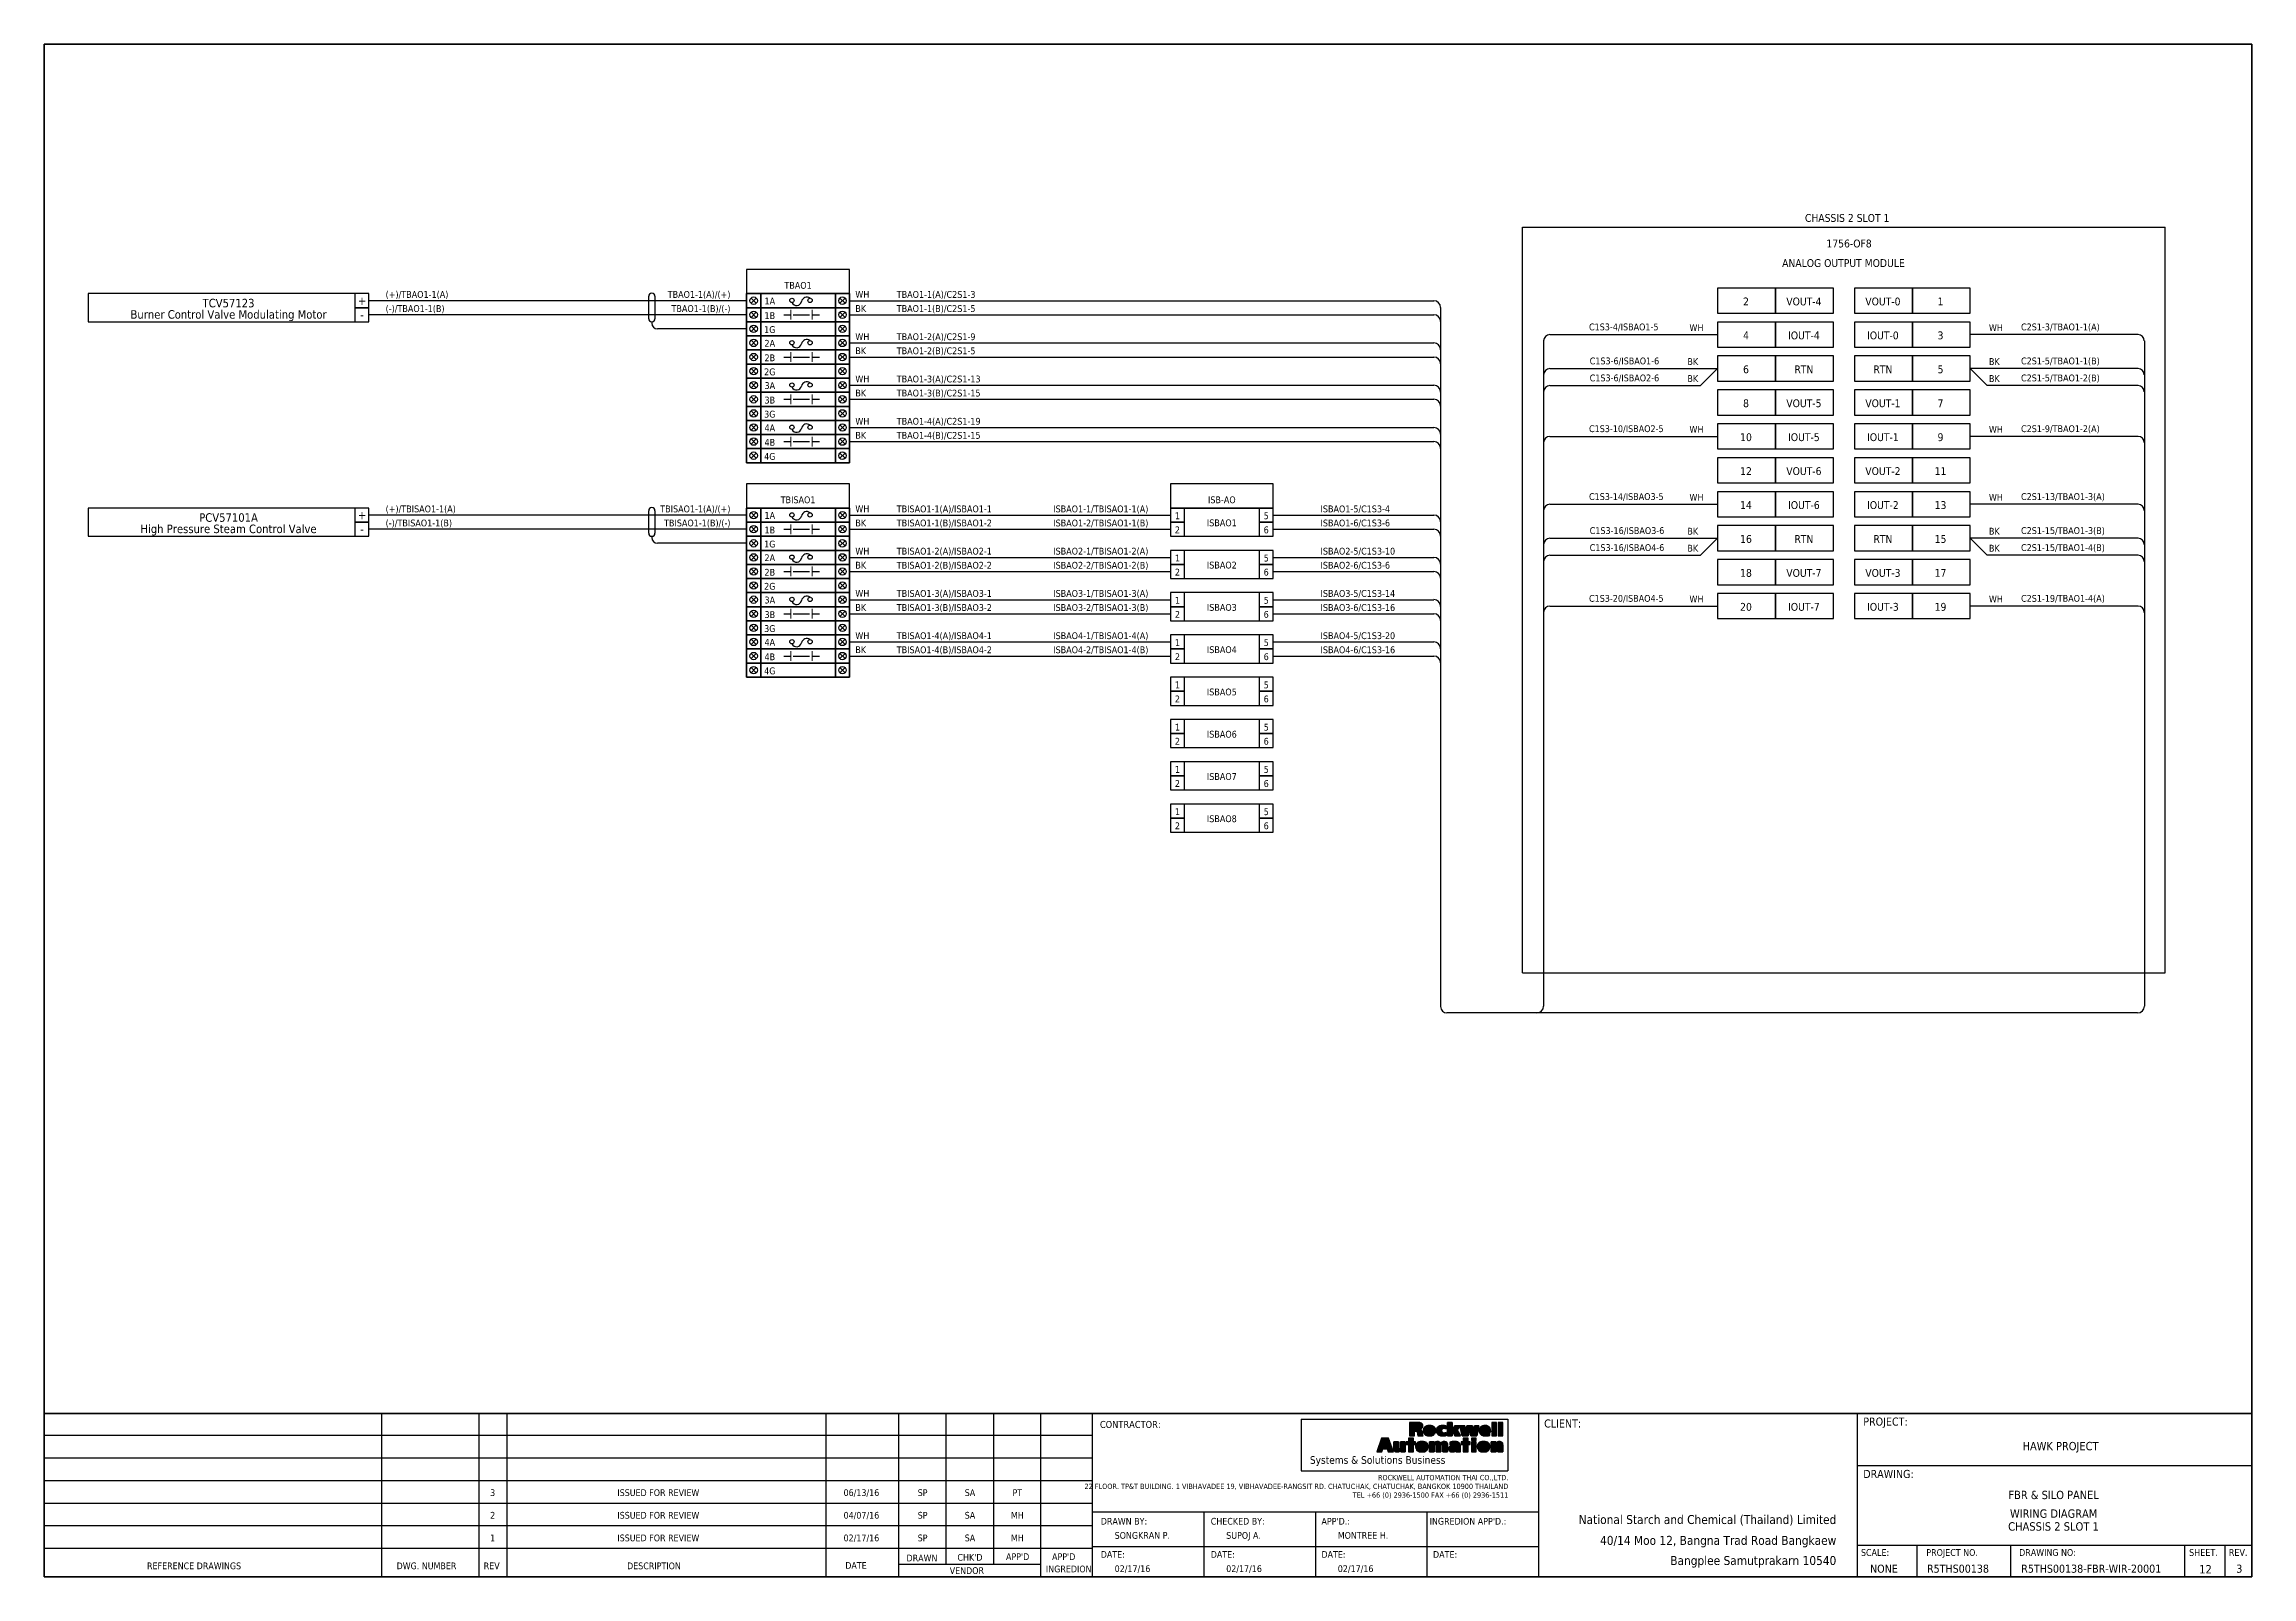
# Model space of a CAD drawing. Header units: millimetres. Extents: x 0 to 1792788, y -13 to 262234.
# Drawn here: x 454883 to 553773, y 92247 to 160934 of the extents above; entities that cross this region are included whole.
import ezdxf
from ezdxf.enums import TextEntityAlignment as Align

# ---------------------------------------------------------------- set-up
doc = ezdxf.new("R2010")
doc.units = ezdxf.units.MM
for name, color, linetype, lineweight in [('ASHADE', 7, 'Continuous', 25), ('GT_1', 9, 'Continuous', 25), ('HELPPOINT', 7, 'Continuous', 25), ('IE-EQUIP', 253, 'Continuous', 25), ('MEMBER', 7, 'Continuous', 25), ('power', 7, 'Continuous', 25), ('RA_LOGO', 2, 'Continuous', 25), ('TITLE_BOX', 7, 'Continuous', 25)]:
    doc.layers.add(name, color=color, linetype=linetype, lineweight=lineweight)
doc.styles.add('Tahoma', font='')
doc.styles.get('Tahoma').set_extended_font_data('Tahoma')

msp = doc.modelspace()

# ---------------------------------------------------------------- texts
at = {"color": 2, "style": 'Tahoma'}
for s, height, p in [('CHASSIS 2 SLOT 1', 350.52, (535646, 153145)), ('ANALOG OUTPUT MODULE', 350.52, (535479, 151123)), ('1756-OF8', 350.5, (535731, 151999)), ('2', 351, (531115, 149402)), ('VOUT-4', 350.5, (533708, 149402)), ('VOUT-0', 350.5, (537247, 149402)), ('1', 351, (539828, 149402)), ('4', 351, (531115, 147881)), ('IOUT-4', 350.5, (533708, 147881)), ('IOUT-0', 350.5, (537247, 147881)), ('3', 351, (539828, 147881)), ('6', 351, (531115, 146361)), ('RTN', 350.5, (533708, 146361)), ('RTN', 350.5, (537247, 146361)), ('5', 351, (539828, 146361)), ('8', 351, (531115, 144840)), ('VOUT-5', 350.5, (533708, 144840)), ('VOUT-1', 350.5, (537247, 144840)), ('7', 351, (539828, 144840)), ('10', 350.5, (531115, 143320)), ('IOUT-5', 350.5, (533708, 143320)), ('IOUT-1', 350.5, (537247, 143320)), ('9', 351, (539828, 143320)), ('12', 350.5, (531115, 141799)), ('VOUT-6', 350.5, (533708, 141799)), ('VOUT-2', 350.5, (537247, 141799)), ('11', 350.5, (539828, 141799)), ('14', 350.5, (531115, 140278)), ('IOUT-6', 350.5, (533708, 140278)), ('IOUT-2', 350.5, (537247, 140278)), ('13', 350.5, (539828, 140278)), ('16', 350.5, (531115, 138758)), ('RTN', 350.5, (533708, 138758)), ('RTN', 350.5, (537247, 138758)), ('15', 350.5, (539828, 138758)), ('18', 350.5, (531115, 137237)), ('VOUT-7', 350.5, (533708, 137237)), ('VOUT-3', 350.5, (537247, 137237)), ('17', 350.5, (539828, 137237)), ('20', 350.5, (531115, 135717)), ('IOUT-7', 350.5, (533708, 135717)), ('IOUT-3', 350.5, (537247, 135717)), ('19', 350.5, (539828, 135717))]:
    msp.add_text(s, height=height, dxfattribs=at).set_placement(p, align=Align.MIDDLE_CENTER)
at = {"color": 4, "style": 'Tahoma'}
for s, height, p in [('TCV57123', 381, (463143, 149329)), ('TBAO1', 304.8, (488653, 150123)), ('Burner Control Valve Modulating Motor', 381, (463143, 148821)), ('TBISAO1', 304.8, (488653, 140513)), ('ISB-AO', 304.8, (507635, 140513)), ('PCV57101A', 381, (463143, 139720)), ('High Pressure Steam Control Valve', 381, (463143, 139212))]:
    msp.add_text(s, height=height, dxfattribs=at).set_placement(p, align=Align.MIDDLE_CENTER)
for s, p in [('(+)/TBAO1-1(A)', (470178, 149564)), ('WH', (491220, 149566)), ('TBAO1-1(A)/C2S1-3', (493074, 149564)), ('WH', (528582, 148077)), ('WH', (541996, 148077)), ('C2S1-3/TBAO1-1(A)', (543434, 148109)), ('WH', (491220, 147671)), ('TBAO1-2(A)/C2S1-9', (493074, 147669)), ('WH', (491220, 145777)), ('TBAO1-3(A)/C2S1-13', (493074, 145775)), ('WH', (491220, 143882)), ('TBAO1-4(A)/C2S1-19', (493074, 143880)), ('WH', (528582, 143516)), ('WH', (541996, 143516)), ('C2S1-9/TBAO1-2(A)', (543434, 143547)), ('WH', (528582, 140474)), ('WH', (541996, 140474)), ('C2S1-13/TBAO1-3(A)', (543434, 140506)), ('(+)/TBISAO1-1(A)', (470178, 139954)), ('WH', (491220, 139956)), ('TBISAO1-1(A)/ISBAO1-1', (493074, 139954)), ('ISBAO1-1/TBISAO1-1(A)', (500083, 139954)), ('WH', (491220, 138062)), ('TBISAO1-2(A)/ISBAO2-1', (493074, 138059)), ('ISBAO2-1/TBISAO1-2(A)', (500083, 138059)), ('WH', (491220, 136167)), ('TBISAO1-3(A)/ISBAO3-1', (493074, 136165)), ('ISBAO3-1/TBISAO1-3(A)', (500083, 136165)), ('WH', (528582, 135913)), ('WH', (541996, 135913)), ('C2S1-19/TBAO1-4(A)', (543434, 135944)), ('WH', (491220, 134273)), ('TBISAO1-4(A)/ISBAO4-1', (493074, 134271)), ('ISBAO4-1/TBISAO1-4(A)', (500083, 134271))]:
    msp.add_text(s, height=304.8, dxfattribs=at).set_placement(p)
for s, p in [('TBAO1-1(A)/(+)', (485626, 149564)), ('TBISAO1-1(A)/(+)', (485626, 139954))]:
    msp.add_text(s, height=304.8, dxfattribs=at).set_placement(p, align=Align.RIGHT)
at = {"color": 7, "style": 'Tahoma'}
for s, p in [('(-)/TBAO1-1(B)', (470178, 148932)), ('BK', (491220, 148934)), ('TBAO1-1(B)/C2S1-5', (493074, 148932)), ('TBAO1-2(B)/C2S1-5', (493074, 147038)), ('BK', (491220, 147040)), ('BK', (528490, 146557)), ('BK', (541996, 146557)), ('C2S1-5/TBAO1-1(B)', (543434, 146585)), ('BK', (491220, 145145)), ('TBAO1-3(B)/C2S1-15', (493074, 145143)), ('BK', (528490, 145795)), ('BK', (541996, 145795)), ('C2S1-5/TBAO1-2(B)', (543434, 145823)), ('BK', (491220, 143251)), ('TBAO1-4(B)/C2S1-15', (493074, 143249)), ('(-)/TBISAO1-1(B)', (470178, 139322)), ('BK', (491220, 139325)), ('TBISAO1-1(B)/ISBAO1-2', (493074, 139322)), ('ISBAO1-2/TBISAO1-1(B)', (500083, 139322)), ('BK', (528490, 138954)), ('BK', (528490, 138192)), ('BK', (541996, 138954)), ('BK', (541996, 138192)), ('C2S1-15/TBAO1-3(B)', (543434, 138982)), ('C2S1-15/TBAO1-4(B)', (543434, 138220)), ('BK', (491220, 137430)), ('TBISAO1-2(B)/ISBAO2-2', (493074, 137428)), ('ISBAO2-2/TBISAO1-2(B)', (500083, 137428)), ('BK', (491220, 135536)), ('TBISAO1-3(B)/ISBAO3-2', (493074, 135534)), ('ISBAO3-2/TBISAO1-3(B)', (500083, 135534)), ('BK', (491220, 133641)), ('TBISAO1-4(B)/ISBAO4-2', (493074, 133639)), ('ISBAO4-2/TBISAO1-4(B)', (500083, 133639))]:
    msp.add_text(s, height=304.8, dxfattribs=at).set_placement(p)
for s, p in [('TBAO1-1(B)/(-)', (485626, 148932)), ('TBISAO1-1(B)/(-)', (485626, 139322))]:
    msp.add_text(s, height=304.8, dxfattribs=at).set_placement(p, align=Align.RIGHT)
at = {"color": 6, "style": 'Tahoma'}
for s, p in [('C1S3-4/ISBAO1-5', (524082, 148109)), ('C1S3-6/ISBAO1-6', (524113, 146585)), ('C1S3-6/ISBAO2-6', (524113, 145823)), ('C1S3-10/ISBAO2-5', (524082, 143547)), ('C1S3-14/ISBAO3-5', (524082, 140506)), ('ISBAO1-5/C1S3-4', (512056, 139954)), ('ISBAO1-6/C1S3-6', (512056, 139322)), ('C1S3-16/ISBAO3-6', (524113, 138982)), ('C1S3-16/ISBAO4-6', (524113, 138220)), ('ISBAO2-5/C1S3-10', (512056, 138059)), ('ISBAO2-6/C1S3-6', (512056, 137428)), ('ISBAO3-5/C1S3-14', (512056, 136165)), ('ISBAO3-6/C1S3-16', (512056, 135534)), ('C1S3-20/ISBAO4-5', (524082, 135944)), ('ISBAO4-5/C1S3-20', (512056, 134271)), ('ISBAO4-6/C1S3-16', (512056, 133639))]:
    msp.add_text(s, height=304.8, dxfattribs=at).set_placement(p)
for s, p in [('ISBAO1', (507635, 139481)), ('ISBAO2', (507635, 137587)), ('ISBAO3', (507635, 135692)), ('ISBAO4', (507635, 133798)), ('ISBAO5', (507635, 131903)), ('ISBAO6', (507635, 130009)), ('ISBAO7', (507635, 128114)), ('ISBAO8', (507635, 126220))]:
    msp.add_text(s, height=304.8, dxfattribs=at).set_placement(p, align=Align.MIDDLE_CENTER)
at = {"color": 7, "style": 'Tahoma'}
for s, height, p in [('CHASSIS 2 SLOT 1', 376.46, (544888, 94506)), ('12', 376.5, (551698, 92587))]:
    msp.add_text(s, height=height, dxfattribs=at).set_placement(p, align=Align.MIDDLE_CENTER)
at = {"layer": 'power', "color": 1, "style": 'Tahoma'}
for p in [(469124, 149441), (469124, 139831)]:
    msp.add_text('+', height=381, dxfattribs=at).set_placement(p, align=Align.MIDDLE_CENTER)
at = {"layer": 'power', "color": 7, "style": 'Tahoma'}
for s, height, p in [('1A', 305.3, (487387, 149421)), ('-', 381, (469124, 148811)), ('1B', 305.3, (487387, 148769)), ('2A', 305.3, (487387, 147527)), ('2B', 305.3, (487387, 146875)), ('3A', 305.3, (487387, 145632)), ('3B', 305.3, (487387, 144980)), ('4A', 305.3, (487387, 143738)), ('4B', 305.3, (487387, 143086)), ('1A', 305.3, (487387, 139812)), ('-', 381, (469124, 139201)), ('1B', 305.3, (487387, 139159)), ('2A', 305.3, (487387, 137917)), ('2B', 305.3, (487387, 137265)), ('3B', 305.3, (487387, 135370)), ('3A', 305.3, (487387, 136023)), ('4A', 305.3, (487387, 134128)), ('4B', 305.3, (487387, 133476))]:
    msp.add_text(s, height=height, dxfattribs=at).set_placement(p, align=Align.MIDDLE_CENTER)
at = {"layer": 'power', "color": 3, "style": 'Tahoma'}
for s, p in [('1G', (487387, 148141)), ('2G', (487387, 146247)), ('3G', (487387, 144352)), ('4G', (487387, 142458)), ('1G', (487387, 138531)), ('2G', (487387, 136637)), ('3G', (487387, 134742)), ('4G', (487387, 132848))]:
    msp.add_text(s, height=305.3, dxfattribs=at).set_placement(p, align=Align.MIDDLE_CENTER)

# ---------------------------------------------------------------- blocks, each defined once
blk = doc.blocks.new('RA_LOGO1')
at = {"layer": 'RA_LOGO', "linetype": 'Continuous', "ltscale": 25.4}
for color, points in [(1, [(25.1, 13.7), (25.8, 13.7), (26.2, 13.7), (26.6, 13.5), (26.8, 13.2), (26.9, 12.8), (27, 12.3), (27.1, 11.7), (27.2, 11.1), (27.3, 10.7), (30.8, 10.7), (30.7, 11.1), (30.6, 11.7), (30.5, 12.2), (30.4, 12.8), (30.2, 13.4), (30, 13.9), (29.6, 14.3), (29.1, 14.6), (28.4, 14.8), (29, 15), (29.5, 15.2), (29.8, 15.5), (30.2, 15.8), (30.4, 16.2), (30.6, 16.6), (30.6, 17.2), (30.6, 17.6), (30.5, 18), (30.3, 18.4), (30.1, 18.6), (29.8, 18.9), (29.5, 19.1), (29.1, 19.3), (28.7, 19.4), (28.2, 19.5), (27.7, 19.5), (27.2, 19.5), (21.7, 19.5), (21.7, 10.7), (25.1, 10.7)]), (1, [(24.9, 15.7), (24.9, 17.6), (25.9, 17.6), (26.5, 17.5), (27, 17.2), (27.2, 16.7), (27.1, 16.1), (26.8, 15.8), (26.3, 15.7), (25.8, 15.7)]), (1, [(33, 17.2), (32.6, 17), (32.3, 16.8), (32, 16.6), (31.7, 16.4), (31.4, 16.1), (31.3, 15.7), (31.1, 15.4), (31, 15), (30.9, 14.6), (30.9, 14.1), (30.9, 13.7), (31, 13.3), (31.1, 12.9), (31.2, 12.5), (31.4, 12.2), (31.6, 11.9), (31.8, 11.6), (32.1, 11.3), (32.4, 11.1), (32.8, 11), (33.1, 10.8), (33.6, 10.7), (34, 10.6), (34.5, 10.6), (35, 10.5), (35.5, 10.6), (36, 10.6), (36.5, 10.7), (36.9, 10.8), (37.3, 11), (37.6, 11.1), (37.9, 11.3), (38.2, 11.6), (38.4, 11.9), (38.7, 12.2), (38.8, 12.5), (39, 12.9), (39, 13.3), (39.1, 13.7), (39.1, 14.1), (39.1, 14.6), (39, 15), (38.9, 15.4), (38.8, 15.7), (38.6, 16.1), (38.3, 16.4), (38.1, 16.6), (37.7, 16.8), (37.4, 17), (37, 17.2), (36.6, 17.3), (36.1, 17.4), (35.6, 17.4), (35, 17.5), (34.5, 17.4), (33.9, 17.4), (33.5, 17.3)]), (1, [(34.6, 15.4), (35, 15.6), (35.5, 15.4), (35.7, 14.8), (35.7, 14.1), (35.7, 13.4), (35.6, 12.9), (35.4, 12.6), (35, 12.4), (34.6, 12.6), (34.4, 12.9), (34.3, 13.4), (34.3, 14.1), (34.4, 14.8)]), (1, [(43.1, 14.6), (43.3, 15), (43.6, 15.3), (44.1, 15.5), (44.6, 15.6), (45.2, 15.5), (45.6, 15.4), (46, 15.2), (46, 17.2), (45.5, 17.3), (45, 17.4), (44.4, 17.4), (43.7, 17.5), (43.2, 17.4), (42.7, 17.4), (42.2, 17.3), (41.7, 17.2), (41.3, 17), (41, 16.8), (40.7, 16.6), (40.4, 16.4), (40.2, 16.1), (40, 15.7), (39.8, 15.4), (39.7, 15), (39.6, 14.6), (39.6, 14.1), (39.6, 13.7), (39.7, 13.3), (39.8, 12.9), (39.9, 12.5), (40.1, 12.2), (40.3, 11.9), (40.5, 11.6), (40.8, 11.3), (41.1, 11.1), (41.5, 11), (41.8, 10.8), (42.3, 10.7), (42.7, 10.6), (43.2, 10.6), (43.7, 10.5), (44.4, 10.6), (45, 10.6), (45.6, 10.7), (46.1, 10.9), (46.1, 12.8), (45.6, 12.6), (45.2, 12.5), (44.6, 12.4), (44.1, 12.5), (43.6, 12.7), (43.3, 13), (43.1, 13.5), (43, 14.1)]), (1, [(50.1, 19.5), (46.9, 19.5), (46.9, 10.7), (50.1, 10.7), (50.1, 14.4)]), (1, [(50.1, 14.4), (51.9, 10.7), (55.6, 10.7), (53.4, 14.4), (55.2, 17.3), (51.7, 17.3)]), (1, [(56.7, 10.7), (60.7, 10.7), (61.5, 15.2), (61.6, 15.2), (62.4, 10.7), (66.4, 10.7), (67.8, 17.3), (64.9, 17.3), (64.3, 13), (64.3, 13), (63.6, 17.3), (59.7, 17.3), (59, 13), (59, 13), (58.4, 17.3), (55.2, 17.3)]), (1, [(71.6, 10.6), (72.1, 10.5), (72.6, 10.5), (73.2, 10.6), (73.7, 10.6), (74.2, 10.7), (74.6, 10.8), (75.1, 10.9), (75.1, 12.6), (74.6, 12.4), (74.1, 12.3), (73.5, 12.2), (72.9, 12.2), (72.4, 12.2), (71.9, 12.3), (71.5, 12.5), (71.2, 12.8), (71.1, 13.2), (75.6, 13.2), (75.6, 13.6), (75.5, 14.1), (75.5, 14.5), (75.4, 15), (75.3, 15.4), (75.2, 15.7), (75, 16.1), (74.8, 16.4), (74.5, 16.6), (74.2, 16.9), (73.9, 17.1), (73.5, 17.2), (73.1, 17.4), (72.6, 17.4), (72.1, 17.5), (71.5, 17.4), (71, 17.4), (70.5, 17.3), (70.1, 17.2), (69.7, 17), (69.3, 16.8), (69, 16.6), (68.7, 16.4), (68.5, 16.1), (68.3, 15.7), (68.2, 15.4), (68.1, 15), (68, 14.6), (68, 14.1), (68, 13.7), (68, 13.3), (68.1, 12.9), (68.3, 12.5), (68.4, 12.2), (68.6, 11.9), (68.9, 11.6), (69.2, 11.3), (69.5, 11.1), (69.8, 11), (70.2, 10.8), (70.6, 10.7), (71.1, 10.6)]), (1, [(71.1, 14.6), (71.1, 15.2), (71.4, 15.7), (72, 15.9), (72.5, 15.7), (72.7, 15.2), (72.8, 14.6)]), (1, [(76.4, 10.7), (79.5, 10.7), (79.5, 19.5), (76.4, 19.5)]), (1, [(83.6, 19.5), (80.5, 19.5), (80.5, 10.7), (83.6, 10.7)]), (252, [(6.9, 1.9), (7.5, 0), (11.1, 0), (7.9, 9), (3.2, 9), (0, 0), (3.4, 0), (4, 1.9)]), (252, [(6.5, 4.1), (4.5, 4.1), (5.5, 7.1)]), (252, [(18.9, 6.7), (15.7, 6.7), (15.7, 2.8), (15.7, 2.4), (15.5, 2.1), (15.1, 1.9), (14.7, 2.1), (14.5, 2.4), (14.5, 2.8), (14.5, 6.7), (11.3, 6.7), (11.3, 2), (11.3, 1.6), (11.4, 1.2), (11.6, 0.8), (11.8, 0.5), (12.1, 0.2), (12.5, 0), (13, -0.1), (13.6, -0.1), (14.2, -0.1), (14.7, 0), (15.2, 0.3), (15.5, 0.7), (15.9, 1.2), (15.9, 0), (18.9, 0)]), (252, [(24.3, 4.9), (25.7, 4.9), (25.7, 6.7), (24.3, 6.7), (24.3, 9), (21, 9), (21, 6.7), (19.6, 6.7), (19.6, 4.9), (21, 4.9), (21, 0), (24.3, 0)]), (252, [(29, -0.1), (29.4, -0.1), (30, -0.1), (30.5, -0.1), (31, -0.1), (31.4, 0), (31.9, 0.1), (32.3, 0.3), (32.6, 0.5), (32.9, 0.7), (33.2, 0.9), (33.5, 1.2), (33.7, 1.5), (33.8, 1.9), (34, 2.2), (34.1, 2.6), (34.1, 3), (34.2, 3.5), (34.1, 4), (34.1, 4.4), (34, 4.8), (33.8, 5.1), (33.6, 5.5), (33.4, 5.8), (33.1, 6), (32.8, 6.3), (32.4, 6.4), (32, 6.6), (31.5, 6.7), (31.1, 6.8), (30.5, 6.9), (30, 6.9), (29.4, 6.9), (28.9, 6.8), (28.4, 6.7), (28, 6.6), (27.6, 6.4), (27.2, 6.3), (26.9, 6), (26.6, 5.8), (26.4, 5.5), (26.2, 5.1), (26, 4.8), (25.9, 4.4), (25.8, 4), (25.8, 3.5), (25.8, 3), (25.9, 2.6), (26, 2.2), (26.1, 1.9), (26.3, 1.5), (26.5, 1.2), (26.7, 0.9), (27, 0.7), (27.3, 0.5), (27.7, 0.3), (28.1, 0.1), (28.5, 0)]), (252, [(29.6, 1.9), (29.4, 2.3), (29.3, 2.8), (29.3, 3.5), (29.3, 4.2), (29.5, 4.7), (30, 5), (30.4, 4.7), (30.6, 4.2), (30.7, 3.5), (30.7, 2.8), (30.6, 2.3), (30.4, 1.9), (30, 1.8)]), (252, [(38.2, 3.9), (38.2, 4.3), (38.4, 4.7), (38.8, 4.8), (39.2, 4.7), (39.4, 4.3), (39.4, 3.9), (39.4, 0), (42.6, 0), (42.6, 3.9), (42.6, 4.3), (42.8, 4.7), (43.2, 4.8), (43.6, 4.7), (43.8, 4.3), (43.8, 3.9), (43.8, 0), (47, 0), (47, 4), (47, 4.4), (47, 4.8), (47, 5.1), (46.9, 5.5), (46.8, 5.8), (46.6, 6.1), (46.4, 6.4), (46.1, 6.6), (45.7, 6.7), (45.2, 6.8), (44.7, 6.9), (44.1, 6.8), (43.6, 6.7), (43.1, 6.5), (42.7, 6.1), (42.5, 5.7), (42.2, 6.2), (41.9, 6.5), (41.4, 6.7), (40.9, 6.8), (40.4, 6.9), (39.9, 6.8), (39.4, 6.7), (39, 6.6), (38.6, 6.3), (38.3, 6), (38, 5.5), (38, 6.7), (35, 6.7), (35, 0), (38.2, 0)]), (252, [(47.8, 1.3), (48, 0.9), (48.2, 0.6), (48.5, 0.3), (48.9, 0.1), (49.3, 0), (49.8, -0.1), (50.2, -0.1), (50.8, -0.1), (51.3, 0), (51.7, 0.2), (52.1, 0.6), (52.5, 1), (52.5, 0), (55.5, 0), (55.5, 4.1), (55.4, 4.6), (55.4, 5), (55.2, 5.4), (55, 5.7), (54.7, 6), (54.4, 6.2), (54.1, 6.4), (53.8, 6.6), (53.4, 6.7), (53, 6.8), (52.6, 6.8), (52.2, 6.9), (51.8, 6.9), (51.4, 6.9), (50.7, 6.9), (50.1, 6.8), (49.6, 6.7), (49.1, 6.6), (48.5, 6.5), (48.5, 4.6), (49.1, 4.8), (49.6, 5), (50.2, 5.1), (50.8, 5.2), (51.3, 5.2), (51.7, 5.1), (52.1, 4.9), (52.4, 4.6), (52.5, 4.2), (52.2, 4.2), (51.7, 4.3), (51.2, 4.3), (50.8, 4.3), (50.4, 4.2), (49.9, 4.2), (49.5, 4.1), (49.1, 3.9), (48.7, 3.7), (48.4, 3.5), (48.1, 3.2), (47.9, 2.8), (47.8, 2.3), (47.8, 1.8)]), (252, [(50.7, 2.2), (51, 2.7), (51.5, 2.9), (52.2, 3), (52.5, 3), (52.5, 2.7), (52.4, 2.2), (52.1, 1.7), (51.5, 1.6), (51.1, 1.6), (50.8, 1.8)]), (252, [(57.3, 0), (60.6, 0), (60.6, 4.9), (62, 4.9), (62, 6.7), (60.6, 6.7), (60.6, 9), (57.3, 9), (57.3, 6.7), (56, 6.7), (56, 4.9), (57.3, 4.9)]), (252, [(66, 7.5), (66, 9), (62.8, 9), (62.8, 7.5)]), (252, [(62.8, 0), (66, 0), (66, 6.7), (62.8, 6.7)]), (252, [(69.9, -0.1), (70.4, -0.1), (70.9, -0.1), (71.4, -0.1), (71.9, -0.1), (72.4, 0), (72.8, 0.1), (73.2, 0.3), (73.5, 0.5), (73.8, 0.7), (74.1, 0.9), (74.4, 1.2), (74.6, 1.5), (74.8, 1.9), (74.9, 2.2), (75, 2.6), (75, 3), (75.1, 3.5), (75, 4), (75, 4.4), (74.9, 4.8), (74.7, 5.1), (74.5, 5.5), (74.3, 5.8), (74, 6), (73.7, 6.3), (73.3, 6.4), (72.9, 6.6), (72.5, 6.7), (72, 6.8), (71.4, 6.9), (70.9, 6.9), (70.3, 6.9), (69.8, 6.8), (69.3, 6.7), (68.9, 6.6), (68.5, 6.4), (68.1, 6.3), (67.8, 6), (67.5, 5.8), (67.3, 5.5), (67.1, 5.1), (66.9, 4.8), (66.8, 4.4), (66.7, 4), (66.7, 3.5), (66.7, 3), (66.8, 2.6), (66.9, 2.2), (67, 1.9), (67.2, 1.5), (67.4, 1.2), (67.6, 0.9), (67.9, 0.7), (68.2, 0.5), (68.6, 0.3), (69, 0.1), (69.4, 0)]), (252, [(70.5, 1.9), (70.3, 2.3), (70.2, 2.8), (70.2, 3.5), (70.2, 4.2), (70.4, 4.7), (70.9, 5), (71.4, 4.7), (71.6, 4.2), (71.6, 3.5), (71.6, 2.8), (71.5, 2.3), (71.3, 1.9), (70.9, 1.8)]), (252, [(79.2, 3.9), (79.2, 4.3), (79.3, 4.7), (79.7, 4.8), (80.1, 4.7), (80.3, 4.3), (80.3, 3.9), (80.3, 0), (83.6, 0), (83.6, 4.7), (83.5, 5.1), (83.4, 5.6), (83.3, 5.9), (83, 6.3), (82.7, 6.5), (82.3, 6.7), (81.8, 6.8), (81.2, 6.9), (80.7, 6.8), (80.1, 6.7), (79.7, 6.4), (79.3, 6.1), (79, 5.5), (79, 6.7), (75.9, 6.7), (75.9, 0), (79.2, 0)])]:
    blk.add_hatch(color=color, dxfattribs=at).paths.add_polyline_path(points, flags=0)
at = {"layer": 'RA_LOGO', "color": 1, "linetype": 'Continuous', "ltscale": 25.4}
for points in [[(29.1, 19.3), (28.7, 19.4), (28.2, 19.5), (27.7, 19.5), (27.2, 19.5), (21.7, 19.5), (21.7, 10.7), (25.1, 10.7), (25.1, 13.7), (25.8, 13.7), (26.2, 13.7), (26.6, 13.5), (26.8, 13.2), (26.9, 12.8), (27, 12.3), (27.1, 11.7), (27.2, 11.1), (27.3, 10.7), (30.8, 10.7), (30.7, 11.1), (30.6, 11.7), (30.5, 12.2), (30.4, 12.8), (30.2, 13.4), (30, 13.9), (29.6, 14.3), (29.1, 14.6), (28.5, 14.8), (28.5, 14.8), (29, 15), (29.5, 15.2), (29.8, 15.5), (30.2, 15.8), (30.4, 16.2), (30.6, 16.6), (30.6, 17.2), (30.6, 17.6), (30.5, 18), (30.3, 18.4), (30.1, 18.6), (29.8, 18.9), (29.5, 19.1)], [(25.1, 13.7), (25.8, 13.7), (26.2, 13.7), (26.6, 13.5), (26.8, 13.2), (26.9, 12.8), (27, 12.3), (27.1, 11.7), (27.2, 11.1), (27.3, 10.7), (30.8, 10.7), (30.7, 11.1), (30.6, 11.7), (30.5, 12.2), (30.4, 12.8), (30.2, 13.4), (30, 13.9), (29.6, 14.3), (29.1, 14.6), (28.4, 14.8), (29, 15), (29.5, 15.2), (29.8, 15.5), (30.2, 15.8), (30.4, 16.2), (30.6, 16.6), (30.6, 17.2), (30.6, 17.6), (30.5, 18), (30.3, 18.4), (30.1, 18.6), (29.8, 18.9), (29.5, 19.1), (29.1, 19.3), (28.7, 19.4), (28.2, 19.5), (27.7, 19.5), (27.2, 19.5), (21.7, 19.5), (21.7, 10.7), (25.1, 10.7)], [(24.9, 15.7), (24.9, 17.6), (25.9, 17.6), (26.5, 17.5), (27, 17.2), (27.2, 16.7), (27.1, 16.1), (26.8, 15.8), (26.3, 15.7), (25.8, 15.7)], [(25.8, 15.7), (24.9, 15.7), (24.9, 17.6), (25.9, 17.6), (26.5, 17.5), (27, 17.2), (27.2, 16.7), (27.1, 16.1), (26.8, 15.8), (26.3, 15.7)], [(37, 17.2), (36.6, 17.3), (36.1, 17.4), (35.6, 17.4), (35, 17.5), (34.5, 17.4), (33.9, 17.4), (33.5, 17.3), (33, 17.2), (32.6, 17), (32.3, 16.8), (32, 16.6), (31.7, 16.4), (31.4, 16.1), (31.3, 15.7), (31.1, 15.4), (31, 15), (30.9, 14.6), (30.9, 14.1), (30.9, 14.1), (30.9, 13.7), (31, 13.3), (31.1, 12.9), (31.2, 12.5), (31.4, 12.2), (31.6, 11.9), (31.8, 11.6), (32.1, 11.3), (32.4, 11.1), (32.8, 11), (33.1, 10.8), (33.6, 10.7), (34, 10.6), (34.5, 10.6), (35, 10.5), (35.5, 10.6), (36, 10.6), (36.5, 10.7), (36.9, 10.8), (37.3, 11), (37.6, 11.1), (37.9, 11.3), (38.2, 11.6), (38.4, 11.9), (38.7, 12.2), (38.8, 12.5), (39, 12.9), (39, 13.3), (39.1, 13.7), (39.1, 14.1), (39.1, 14.6), (39, 15), (38.9, 15.4), (38.8, 15.7), (38.6, 16.1), (38.3, 16.4), (38.1, 16.6), (37.7, 16.8), (37.4, 17)], [(33, 17.2), (32.6, 17), (32.3, 16.8), (32, 16.6), (31.7, 16.4), (31.4, 16.1), (31.3, 15.7), (31.1, 15.4), (31, 15), (30.9, 14.6), (30.9, 14.1), (30.9, 13.7), (31, 13.3), (31.1, 12.9), (31.2, 12.5), (31.4, 12.2), (31.6, 11.9), (31.8, 11.6), (32.1, 11.3), (32.4, 11.1), (32.8, 11), (33.1, 10.8), (33.6, 10.7), (34, 10.6), (34.5, 10.6), (35, 10.5), (35.5, 10.6), (36, 10.6), (36.5, 10.7), (36.9, 10.8), (37.3, 11), (37.6, 11.1), (37.9, 11.3), (38.2, 11.6), (38.4, 11.9), (38.7, 12.2), (38.8, 12.5), (39, 12.9), (39, 13.3), (39.1, 13.7), (39.1, 14.1), (39.1, 14.6), (39, 15), (38.9, 15.4), (38.8, 15.7), (38.6, 16.1), (38.3, 16.4), (38.1, 16.6), (37.7, 16.8), (37.4, 17), (37, 17.2), (36.6, 17.3), (36.1, 17.4), (35.6, 17.4), (35, 17.5), (34.5, 17.4), (33.9, 17.4), (33.5, 17.3)], [(34.3, 14.1), (34.4, 14.8), (34.6, 15.4), (35, 15.6), (35.5, 15.4), (35.7, 14.8), (35.7, 14.1), (35.7, 13.4), (35.6, 12.9), (35.4, 12.6), (35, 12.4), (34.6, 12.6), (34.4, 12.9), (34.3, 13.4)], [(34.6, 15.4), (35, 15.6), (35.5, 15.4), (35.7, 14.8), (35.7, 14.1), (35.7, 13.4), (35.6, 12.9), (35.4, 12.6), (35, 12.4), (34.6, 12.6), (34.4, 12.9), (34.3, 13.4), (34.3, 14.1), (34.4, 14.8)], [(42.7, 17.4), (43.2, 17.4), (43.7, 17.5), (44.4, 17.4), (45, 17.4), (45.5, 17.3), (46, 17.2), (46, 15.2), (45.6, 15.4), (45.2, 15.5), (44.6, 15.6), (44.1, 15.5), (43.6, 15.3), (43.3, 15), (43.1, 14.6), (43, 14.1), (43.1, 13.5), (43.3, 13), (43.6, 12.7), (44.1, 12.5), (44.6, 12.4), (45.2, 12.5), (45.6, 12.6), (46.1, 12.8), (46.1, 10.9), (45.6, 10.7), (45, 10.6), (44.4, 10.6), (43.7, 10.5), (43.2, 10.6), (42.7, 10.6), (42.3, 10.7), (41.8, 10.8), (41.5, 11), (41.1, 11.1), (40.8, 11.3), (40.5, 11.6), (40.3, 11.9), (40.1, 12.2), (39.9, 12.5), (39.8, 12.9), (39.7, 13.3), (39.6, 13.7), (39.6, 14.1), (39.6, 14.6), (39.7, 15), (39.8, 15.4), (40, 15.7), (40.2, 16.1), (40.4, 16.4), (40.7, 16.6), (41, 16.8), (41.3, 17), (41.7, 17.2), (42.2, 17.3)], [(43.1, 14.6), (43.3, 15), (43.6, 15.3), (44.1, 15.5), (44.6, 15.6), (45.2, 15.5), (45.6, 15.4), (46, 15.2), (46, 17.2), (45.5, 17.3), (45, 17.4), (44.4, 17.4), (43.7, 17.5), (43.2, 17.4), (42.7, 17.4), (42.2, 17.3), (41.7, 17.2), (41.3, 17), (41, 16.8), (40.7, 16.6), (40.4, 16.4), (40.2, 16.1), (40, 15.7), (39.8, 15.4), (39.7, 15), (39.6, 14.6), (39.6, 14.1), (39.6, 13.7), (39.7, 13.3), (39.8, 12.9), (39.9, 12.5), (40.1, 12.2), (40.3, 11.9), (40.5, 11.6), (40.8, 11.3), (41.1, 11.1), (41.5, 11), (41.8, 10.8), (42.3, 10.7), (42.7, 10.6), (43.2, 10.6), (43.7, 10.5), (44.4, 10.6), (45, 10.6), (45.6, 10.7), (46.1, 10.9), (46.1, 12.8), (45.6, 12.6), (45.2, 12.5), (44.6, 12.4), (44.1, 12.5), (43.6, 12.7), (43.3, 13), (43.1, 13.5), (43, 14.1)], [(50.1, 10.7), (46.9, 10.7), (46.9, 19.5), (50.1, 19.5), (50.1, 14.4), (50.1, 14.4), (50.1, 14.4)], [(50.1, 19.5), (46.9, 19.5), (46.9, 10.7), (50.1, 10.7), (50.1, 14.4)], [(50.1, 14.4), (51.9, 10.7), (55.6, 10.7), (53.4, 14.4), (55.2, 17.3), (51.7, 17.3)], [(51.9, 10.7), (50.1, 14.4), (51.7, 17.3), (55.2, 17.3), (53.4, 14.4), (55.6, 10.7)], [(62.4, 10.7), (61.6, 15.2), (61.5, 15.2), (60.7, 10.7), (56.7, 10.7), (55.2, 17.3), (58.4, 17.3), (59, 13), (59, 13), (59.7, 17.3), (63.6, 17.3), (64.3, 13), (64.3, 13), (64.9, 17.3), (67.8, 17.3), (66.4, 10.7)], [(56.7, 10.7), (60.7, 10.7), (61.5, 15.2), (61.6, 15.2), (62.4, 10.7), (66.4, 10.7), (67.8, 17.3), (64.9, 17.3), (64.3, 13), (64.3, 13), (63.6, 17.3), (59.7, 17.3), (59, 13), (59, 13), (58.4, 17.3), (55.2, 17.3)], [(71.6, 10.6), (72.1, 10.5), (72.6, 10.5), (73.2, 10.6), (73.7, 10.6), (74.2, 10.7), (74.6, 10.8), (75.1, 10.9), (75.1, 12.6), (74.6, 12.4), (74.1, 12.3), (73.5, 12.2), (72.9, 12.2), (72.4, 12.2), (71.9, 12.3), (71.5, 12.5), (71.2, 12.8), (71.1, 13.2), (75.6, 13.2), (75.6, 13.6), (75.5, 14.1), (75.5, 14.5), (75.4, 15), (75.3, 15.4), (75.2, 15.7), (75, 16.1), (74.8, 16.4), (74.5, 16.6), (74.2, 16.9), (73.9, 17.1), (73.5, 17.2), (73.1, 17.4), (72.6, 17.4), (72.1, 17.5), (71.5, 17.4), (71, 17.4), (70.5, 17.3), (70.1, 17.2), (69.7, 17), (69.3, 16.8), (69, 16.6), (68.7, 16.4), (68.5, 16.1), (68.3, 15.7), (68.2, 15.4), (68.1, 15), (68, 14.6), (68, 14.1), (68, 14.1), (68, 13.7), (68, 13.3), (68.1, 12.9), (68.3, 12.5), (68.4, 12.2), (68.6, 11.9), (68.9, 11.6), (69.2, 11.3), (69.5, 11.1), (69.8, 11), (70.2, 10.8), (70.6, 10.7), (71.1, 10.6)], [(71.6, 10.6), (72.1, 10.5), (72.6, 10.5), (73.2, 10.6), (73.7, 10.6), (74.2, 10.7), (74.6, 10.8), (75.1, 10.9), (75.1, 12.6), (74.6, 12.4), (74.1, 12.3), (73.5, 12.2), (72.9, 12.2), (72.4, 12.2), (71.9, 12.3), (71.5, 12.5), (71.2, 12.8), (71.1, 13.2), (75.6, 13.2), (75.6, 13.6), (75.5, 14.1), (75.5, 14.5), (75.4, 15), (75.3, 15.4), (75.2, 15.7), (75, 16.1), (74.8, 16.4), (74.5, 16.6), (74.2, 16.9), (73.9, 17.1), (73.5, 17.2), (73.1, 17.4), (72.6, 17.4), (72.1, 17.5), (71.5, 17.4), (71, 17.4), (70.5, 17.3), (70.1, 17.2), (69.7, 17), (69.3, 16.8), (69, 16.6), (68.7, 16.4), (68.5, 16.1), (68.3, 15.7), (68.2, 15.4), (68.1, 15), (68, 14.6), (68, 14.1), (68, 13.7), (68, 13.3), (68.1, 12.9), (68.3, 12.5), (68.4, 12.2), (68.6, 11.9), (68.9, 11.6), (69.2, 11.3), (69.5, 11.1), (69.8, 11), (70.2, 10.8), (70.6, 10.7), (71.1, 10.6)], [(72.8, 14.6), (71.1, 14.6), (71.1, 15.2), (71.4, 15.7), (72, 15.9), (72.5, 15.7), (72.7, 15.2)], [(71.1, 14.6), (71.1, 15.2), (71.4, 15.7), (72, 15.9), (72.5, 15.7), (72.7, 15.2), (72.8, 14.6)], [(76.4, 10.7), (79.5, 10.7), (79.5, 19.5), (76.4, 19.5)], [(76.4, 10.7), (79.5, 10.7), (79.5, 19.5), (76.4, 19.5)], [(80.5, 10.7), (83.6, 10.7), (83.6, 19.5), (80.5, 19.5)], [(83.6, 19.5), (80.5, 19.5), (80.5, 10.7), (83.6, 10.7)]]:
    blk.add_lwpolyline(points, close=True, dxfattribs=at)
at = {"layer": 'RA_LOGO', "color": 252, "linetype": 'Continuous', "ltscale": 25.4}
for points in [[(7.5, 0), (11.1, 0), (7.9, 9), (3.2, 9), (0, 0), (3.4, 0), (4, 1.9), (6.9, 1.9)], [(6.9, 1.9), (7.5, 0), (11.1, 0), (7.9, 9), (3.2, 9), (0, 0), (3.4, 0), (4, 1.9)], [(5.5, 7.1), (5.5, 7.1), (6.5, 4.1), (4.5, 4.1)], [(6.5, 4.1), (4.5, 4.1), (5.5, 7.1)], [(11.6, 0.8), (11.4, 1.2), (11.3, 1.6), (11.3, 2), (11.3, 6.7), (14.5, 6.7), (14.5, 2.8), (14.5, 2.4), (14.7, 2.1), (15.1, 1.9), (15.5, 2.1), (15.7, 2.4), (15.7, 2.8), (15.7, 6.7), (18.9, 6.7), (18.9, 0), (15.9, 0), (15.9, 1.2), (15.8, 1.2), (15.5, 0.7), (15.2, 0.3), (14.7, 0), (14.2, -0.1), (13.6, -0.1), (13, -0.1), (12.5, 0), (12.1, 0.2), (11.8, 0.5)], [(18.9, 6.7), (15.7, 6.7), (15.7, 2.8), (15.7, 2.4), (15.5, 2.1), (15.1, 1.9), (14.7, 2.1), (14.5, 2.4), (14.5, 2.8), (14.5, 6.7), (11.3, 6.7), (11.3, 2), (11.3, 1.6), (11.4, 1.2), (11.6, 0.8), (11.8, 0.5), (12.1, 0.2), (12.5, 0), (13, -0.1), (13.6, -0.1), (14.2, -0.1), (14.7, 0), (15.2, 0.3), (15.5, 0.7), (15.9, 1.2), (15.9, 0), (18.9, 0)], [(24.3, 4.9), (25.7, 4.9), (25.7, 6.7), (24.3, 6.7), (24.3, 9), (21, 9), (21, 6.7), (19.6, 6.7), (19.6, 4.9), (21, 4.9), (21, 0), (24.3, 0)], [(24.3, 4.9), (25.7, 4.9), (25.7, 6.7), (24.3, 6.7), (24.3, 9), (21, 9), (21, 6.7), (19.6, 6.7), (19.6, 4.9), (21, 4.9), (21, 0), (24.3, 0)], [(29.4, 6.9), (28.9, 6.8), (28.4, 6.7), (28, 6.6), (27.6, 6.4), (27.2, 6.3), (26.9, 6), (26.6, 5.8), (26.4, 5.5), (26.2, 5.1), (26, 4.8), (25.9, 4.4), (25.8, 4), (25.8, 3.5), (25.8, 3.5), (25.8, 3), (25.9, 2.6), (26, 2.2), (26.1, 1.9), (26.3, 1.5), (26.5, 1.2), (26.7, 0.9), (27, 0.7), (27.3, 0.5), (27.7, 0.3), (28.1, 0.1), (28.5, 0), (29, -0.1), (29.4, -0.1), (30, -0.1), (30.5, -0.1), (31, -0.1), (31.4, 0), (31.9, 0.1), (32.3, 0.3), (32.6, 0.5), (32.9, 0.7), (33.2, 0.9), (33.5, 1.2), (33.7, 1.5), (33.8, 1.9), (34, 2.2), (34.1, 2.6), (34.1, 3), (34.2, 3.5), (34.2, 3.5), (34.1, 4), (34.1, 4.4), (34, 4.8), (33.8, 5.1), (33.6, 5.5), (33.4, 5.8), (33.1, 6), (32.8, 6.3), (32.4, 6.4), (32, 6.6), (31.5, 6.7), (31.1, 6.8), (30.5, 6.9), (30, 6.9), (30, 6.9)], [(29, -0.1), (29.4, -0.1), (30, -0.1), (30.5, -0.1), (31, -0.1), (31.4, 0), (31.9, 0.1), (32.3, 0.3), (32.6, 0.5), (32.9, 0.7), (33.2, 0.9), (33.5, 1.2), (33.7, 1.5), (33.8, 1.9), (34, 2.2), (34.1, 2.6), (34.1, 3), (34.2, 3.5), (34.1, 4), (34.1, 4.4), (34, 4.8), (33.8, 5.1), (33.6, 5.5), (33.4, 5.8), (33.1, 6), (32.8, 6.3), (32.4, 6.4), (32, 6.6), (31.5, 6.7), (31.1, 6.8), (30.5, 6.9), (30, 6.9), (29.4, 6.9), (28.9, 6.8), (28.4, 6.7), (28, 6.6), (27.6, 6.4), (27.2, 6.3), (26.9, 6), (26.6, 5.8), (26.4, 5.5), (26.2, 5.1), (26, 4.8), (25.9, 4.4), (25.8, 4), (25.8, 3.5), (25.8, 3), (25.9, 2.6), (26, 2.2), (26.1, 1.9), (26.3, 1.5), (26.5, 1.2), (26.7, 0.9), (27, 0.7), (27.3, 0.5), (27.7, 0.3), (28.1, 0.1), (28.5, 0)], [(29.3, 3.5), (29.3, 4.2), (29.5, 4.7), (30, 5), (30.4, 4.7), (30.6, 4.2), (30.7, 3.5), (30.7, 2.8), (30.6, 2.3), (30.4, 1.9), (30, 1.8), (29.6, 1.9), (29.4, 2.3), (29.3, 2.8)], [(29.6, 1.9), (29.4, 2.3), (29.3, 2.8), (29.3, 3.5), (29.3, 4.2), (29.5, 4.7), (30, 5), (30.4, 4.7), (30.6, 4.2), (30.7, 3.5), (30.7, 2.8), (30.6, 2.3), (30.4, 1.9), (30, 1.8)], [(39.4, 4.3), (39.2, 4.7), (38.8, 4.8), (38.4, 4.7), (38.2, 4.3), (38.2, 3.9), (38.2, 0), (35, 0), (35, 6.7), (38, 6.7), (38, 5.6), (38.1, 5.6), (38.3, 6), (38.6, 6.3), (39, 6.6), (39.4, 6.7), (39.9, 6.8), (40.4, 6.9), (40.9, 6.8), (41.4, 6.7), (41.9, 6.5), (42.2, 6.2), (42.5, 5.7), (42.5, 5.7), (42.7, 6.1), (43.1, 6.5), (43.6, 6.7), (44.1, 6.8), (44.7, 6.9), (45.2, 6.8), (45.7, 6.7), (46.1, 6.6), (46.4, 6.4), (46.6, 6.1), (46.8, 5.8), (46.9, 5.5), (47, 5.1), (47, 4.8), (47, 4.4), (47, 4), (47, 0), (43.8, 0), (43.8, 3.9), (43.8, 4.3), (43.6, 4.7), (43.2, 4.8), (42.8, 4.7), (42.6, 4.3), (42.6, 3.9), (42.6, 0), (39.4, 0), (39.4, 3.9)], [(38.2, 3.9), (38.2, 4.3), (38.4, 4.7), (38.8, 4.8), (39.2, 4.7), (39.4, 4.3), (39.4, 3.9), (39.4, 0), (42.6, 0), (42.6, 3.9), (42.6, 4.3), (42.8, 4.7), (43.2, 4.8), (43.6, 4.7), (43.8, 4.3), (43.8, 3.9), (43.8, 0), (47, 0), (47, 4), (47, 4.4), (47, 4.8), (47, 5.1), (46.9, 5.5), (46.8, 5.8), (46.6, 6.1), (46.4, 6.4), (46.1, 6.6), (45.7, 6.7), (45.2, 6.8), (44.7, 6.9), (44.1, 6.8), (43.6, 6.7), (43.1, 6.5), (42.7, 6.1), (42.5, 5.7), (42.2, 6.2), (41.9, 6.5), (41.4, 6.7), (40.9, 6.8), (40.4, 6.9), (39.9, 6.8), (39.4, 6.7), (39, 6.6), (38.6, 6.3), (38.3, 6), (38, 5.5), (38, 6.7), (35, 6.7), (35, 0), (38.2, 0)], [(50.1, 6.8), (49.6, 6.7), (49.1, 6.6), (48.5, 6.5), (48.5, 4.6), (49.1, 4.8), (49.6, 5), (50.2, 5.1), (50.8, 5.2), (51.3, 5.2), (51.7, 5.1), (52.1, 4.9), (52.4, 4.6), (52.5, 4.2), (52.2, 4.2), (51.7, 4.3), (51.2, 4.3), (50.8, 4.3), (50.4, 4.2), (49.9, 4.2), (49.5, 4.1), (49.1, 3.9), (48.7, 3.7), (48.4, 3.5), (48.1, 3.2), (47.9, 2.8), (47.8, 2.3), (47.8, 1.8), (47.8, 1.8), (47.8, 1.3), (48, 0.9), (48.2, 0.6), (48.5, 0.3), (48.9, 0.1), (49.3, 0), (49.8, -0.1), (50.2, -0.1), (50.8, -0.1), (51.3, 0), (51.7, 0.2), (52.1, 0.6), (52.4, 1), (52.5, 1), (52.5, 0), (55.5, 0), (55.5, 4.1), (55.4, 4.6), (55.4, 5), (55.2, 5.4), (55, 5.7), (54.7, 6), (54.4, 6.2), (54.1, 6.4), (53.8, 6.6), (53.4, 6.7), (53, 6.8), (52.6, 6.8), (52.2, 6.9), (51.8, 6.9), (51.4, 6.9), (50.7, 6.9)], [(47.8, 1.3), (48, 0.9), (48.2, 0.6), (48.5, 0.3), (48.9, 0.1), (49.3, 0), (49.8, -0.1), (50.2, -0.1), (50.8, -0.1), (51.3, 0), (51.7, 0.2), (52.1, 0.6), (52.5, 1), (52.5, 0), (55.5, 0), (55.5, 4.1), (55.4, 4.6), (55.4, 5), (55.2, 5.4), (55, 5.7), (54.7, 6), (54.4, 6.2), (54.1, 6.4), (53.8, 6.6), (53.4, 6.7), (53, 6.8), (52.6, 6.8), (52.2, 6.9), (51.8, 6.9), (51.4, 6.9), (50.7, 6.9), (50.1, 6.8), (49.6, 6.7), (49.1, 6.6), (48.5, 6.5), (48.5, 4.6), (49.1, 4.8), (49.6, 5), (50.2, 5.1), (50.8, 5.2), (51.3, 5.2), (51.7, 5.1), (52.1, 4.9), (52.4, 4.6), (52.5, 4.2), (52.2, 4.2), (51.7, 4.3), (51.2, 4.3), (50.8, 4.3), (50.4, 4.2), (49.9, 4.2), (49.5, 4.1), (49.1, 3.9), (48.7, 3.7), (48.4, 3.5), (48.1, 3.2), (47.9, 2.8), (47.8, 2.3), (47.8, 1.8)], [(50.7, 2.2), (51, 2.7), (51.5, 2.9), (52.2, 3), (52.5, 3), (52.5, 2.7), (52.4, 2.2), (52.1, 1.7), (51.5, 1.6), (51.1, 1.6), (50.8, 1.8)], [(52.5, 2.7), (52.4, 2.2), (52.1, 1.7), (51.5, 1.6), (51.1, 1.6), (50.8, 1.8), (50.7, 2.2), (51, 2.7), (51.5, 2.9), (52.2, 3), (52.5, 3)], [(60.6, 0), (60.6, 4.9), (62, 4.9), (62, 6.7), (60.6, 6.7), (60.6, 9), (57.3, 9), (57.3, 6.7), (56, 6.7), (56, 4.9), (57.3, 4.9), (57.3, 0)], [(57.3, 0), (60.6, 0), (60.6, 4.9), (62, 4.9), (62, 6.7), (60.6, 6.7), (60.6, 9), (57.3, 9), (57.3, 6.7), (56, 6.7), (56, 4.9), (57.3, 4.9)], [(66, 7.5), (66, 9), (62.8, 9), (62.8, 7.5)], [(62.8, 7.5), (66, 7.5), (66, 9), (62.8, 9)], [(62.8, 0), (66, 0), (66, 6.7), (62.8, 6.7)], [(62.8, 0), (66, 0), (66, 6.7), (62.8, 6.7)], [(72.9, 6.6), (72.5, 6.7), (72, 6.8), (71.4, 6.9), (70.9, 6.9), (70.3, 6.9), (69.8, 6.8), (69.3, 6.7), (68.9, 6.6), (68.5, 6.4), (68.1, 6.3), (67.8, 6), (67.5, 5.8), (67.3, 5.5), (67.1, 5.1), (66.9, 4.8), (66.8, 4.4), (66.7, 4), (66.7, 3.5), (66.7, 3.5), (66.7, 3), (66.8, 2.6), (66.9, 2.2), (67, 1.9), (67.2, 1.5), (67.4, 1.2), (67.6, 0.9), (67.9, 0.7), (68.2, 0.5), (68.6, 0.3), (69, 0.1), (69.4, 0), (69.9, -0.1), (70.4, -0.1), (70.9, -0.1), (71.4, -0.1), (71.9, -0.1), (72.4, 0), (72.8, 0.1), (73.2, 0.3), (73.5, 0.5), (73.8, 0.7), (74.1, 0.9), (74.4, 1.2), (74.6, 1.5), (74.8, 1.9), (74.9, 2.2), (75, 2.6), (75, 3), (75.1, 3.5), (75.1, 3.5), (75, 4), (75, 4.4), (74.9, 4.8), (74.7, 5.1), (74.5, 5.5), (74.3, 5.8), (74, 6), (73.7, 6.3), (73.3, 6.4)], [(69.9, -0.1), (70.4, -0.1), (70.9, -0.1), (71.4, -0.1), (71.9, -0.1), (72.4, 0), (72.8, 0.1), (73.2, 0.3), (73.5, 0.5), (73.8, 0.7), (74.1, 0.9), (74.4, 1.2), (74.6, 1.5), (74.8, 1.9), (74.9, 2.2), (75, 2.6), (75, 3), (75.1, 3.5), (75, 4), (75, 4.4), (74.9, 4.8), (74.7, 5.1), (74.5, 5.5), (74.3, 5.8), (74, 6), (73.7, 6.3), (73.3, 6.4), (72.9, 6.6), (72.5, 6.7), (72, 6.8), (71.4, 6.9), (70.9, 6.9), (70.3, 6.9), (69.8, 6.8), (69.3, 6.7), (68.9, 6.6), (68.5, 6.4), (68.1, 6.3), (67.8, 6), (67.5, 5.8), (67.3, 5.5), (67.1, 5.1), (66.9, 4.8), (66.8, 4.4), (66.7, 4), (66.7, 3.5), (66.7, 3), (66.8, 2.6), (66.9, 2.2), (67, 1.9), (67.2, 1.5), (67.4, 1.2), (67.6, 0.9), (67.9, 0.7), (68.2, 0.5), (68.6, 0.3), (69, 0.1), (69.4, 0)], [(70.2, 3.5), (70.2, 4.2), (70.4, 4.7), (70.9, 5), (71.4, 4.7), (71.6, 4.2), (71.6, 3.5), (71.6, 2.8), (71.5, 2.3), (71.3, 1.9), (70.9, 1.8), (70.5, 1.9), (70.3, 2.3), (70.2, 2.8)], [(70.5, 1.9), (70.3, 2.3), (70.2, 2.8), (70.2, 3.5), (70.2, 4.2), (70.4, 4.7), (70.9, 5), (71.4, 4.7), (71.6, 4.2), (71.6, 3.5), (71.6, 2.8), (71.5, 2.3), (71.3, 1.9), (70.9, 1.8)], [(79.2, 4.3), (79.2, 3.9), (79.2, 0), (75.9, 0), (75.9, 6.7), (79, 6.7), (79, 5.6), (79, 5.6), (79.3, 6.1), (79.7, 6.4), (80.1, 6.7), (80.7, 6.8), (81.2, 6.9), (81.8, 6.8), (82.3, 6.7), (82.7, 6.5), (83, 6.3), (83.3, 5.9), (83.4, 5.6), (83.5, 5.1), (83.6, 4.7), (83.6, 0), (80.3, 0), (80.3, 3.9), (80.3, 4.3), (80.1, 4.7), (79.7, 4.8), (79.3, 4.7)], [(79.2, 3.9), (79.2, 4.3), (79.3, 4.7), (79.7, 4.8), (80.1, 4.7), (80.3, 4.3), (80.3, 3.9), (80.3, 0), (83.6, 0), (83.6, 4.7), (83.5, 5.1), (83.4, 5.6), (83.3, 5.9), (83, 6.3), (82.7, 6.5), (82.3, 6.7), (81.8, 6.8), (81.2, 6.9), (80.7, 6.8), (80.1, 6.7), (79.7, 6.4), (79.3, 6.1), (79, 5.5), (79, 6.7), (75.9, 6.7), (75.9, 0), (79.2, 0)]]:
    blk.add_lwpolyline(points, close=True, dxfattribs=at)
blk = doc.blocks.new('TPA')
at = {"ltscale": 25.4}
for p, q in [((14356728, 12757470), (14356728, 12754838)), ((14356728, 12757470), (14367258, 12757470)), ((14367258, 12757470), (14367258, 12754838)), ((14356728, 12754838), (14367258, 12754838))]:
    blk.add_line(p, q, dxfattribs=at)
at = {"color": 4, "ltscale": 25.4}
for p, q in [((14388070, 12751057), (14388070, 12749437)), ((14392840, 12751057), (14392840, 12749437))]:
    blk.add_line(p, q, dxfattribs=at)
at = {"color": 4, "ltscale": 12.7}
for p, q in [((14401704, 12751057), (14401704, 12749437)), ((14401704, 12751057), (14401704, 12749437)), ((14403758, 12751057), (14403758, 12749437)), ((14403758, 12751057), (14403758, 12749437))]:
    blk.add_line(p, q, dxfattribs=at)
at = {"layer": 'GT_1', "color": 4, "ltscale": 25.4}
for p, q in [((14309938, 12749437), (14309938, 12757755)), ((14314900, 12749437), (14314900, 12757755)), ((14316319, 12749437), (14316319, 12757755)), ((14332560, 12749437), (14332560, 12757755)), ((14336263, 12749437), (14336263, 12757755)), ((14338674, 12750067), (14338674, 12757755)), ((14341086, 12750068), (14341086, 12757756)), ((14343490, 12749437), (14343490, 12757755)), ((14346116, 12749437), (14346116, 12757755)), ((14368833, 12749437), (14368833, 12757755)), ((14385061, 12749437), (14385061, 12757755)), ((14385061, 12749437), (14385061, 12757755)), ((14385061, 12749437), (14385061, 12757755)), ((14346116, 12756634), (14292753, 12756634)), ((14346116, 12755485), (14292753, 12755485)), ((14346116, 12754332), (14292753, 12754332)), ((14346116, 12753180), (14292753, 12753180)), ((14368833, 12752737), (14346116, 12752737)), ((14351795, 12749437), (14351795, 12752737)), ((14357475, 12749437), (14357475, 12752737)), ((14363154, 12749437), (14363154, 12752737)), ((14346116, 12752028), (14292753, 12752028)), ((14346114, 12750875), (14292753, 12750875)), ((14343490, 12750067), (14336263, 12750067)), ((14368833, 12750964), (14346116, 12750964)), ((14385061, 12751057), (14405128, 12751057))]:
    blk.add_line(p, q, dxfattribs=at)
at = {"layer": 'HELPPOINT', "color": 4, "lineweight": 35, "ltscale": 25.4}
for p, q in [((14292753, 12749437), (14292753, 12827491)), ((14292753, 12827491), (14405128, 12827491)), ((14292753, 12749437), (14292753, 12827491)), ((14292753, 12827491), (14405128, 12827491)), ((14405128, 12827491), (14405128, 12749437)), ((14405128, 12827491), (14405128, 12749437)), ((14405128, 12749437), (14292753, 12749437)), ((14405128, 12749437), (14292753, 12749437))]:
    blk.add_line(p, q, dxfattribs=at)
at = {"layer": 'HELPPOINT', "color": 4, "ltscale": 25.4}
for p, q in [((14385061, 12755112), (14405128, 12755112)), ((14385061, 12755112), (14405128, 12755112)), ((14385061, 12751057), (14405128, 12751057))]:
    blk.add_line(p, q, dxfattribs=at)
at = {"layer": 'MEMBER', "color": 4, "lineweight": 35, "ltscale": 25.4}
blk.add_line((14292753, 12757755), (14405128, 12757755), dxfattribs=at)
blk.add_line((14292753, 12757755), (14405128, 12757755), dxfattribs=at)
at = {"layer": 'MEMBER', "color": 4, "ltscale": 25.4}
for p, q in [((14385061, 12755112), (14405128, 12755112)), ((14385061, 12755112), (14405128, 12755112)), ((14385061, 12751057), (14405128, 12751057)), ((14385061, 12751057), (14405128, 12751057))]:
    blk.add_line(p, q, dxfattribs=at)
at = {"xscale": 76.7727272878401, "yscale": 76.77272728795651, "zscale": 76.7727272878401}
blk.add_blockref('RA_LOGO1', (14360581, 12755805), dxfattribs=at)
at = {"color": 4, "style": 'Tahoma'}
for s, p in [('HAWK PROJECT', (14395390, 12756097)), ('FBR & SILO PANEL', (14395038, 12753610)), ('WIRING DIAGRAM', (14395038, 12752660))]:
    blk.add_text(s, height=424.08, dxfattribs=at).set_placement(p, align=Align.MIDDLE_CENTER)
at = {"color": 7, "style": 'Tahoma'}
blk.add_text('Systems & Solutions Business', height=390.01, dxfattribs=at).set_placement((14357181, 12755584), align=Align.TOP_LEFT)
at = {"color": 4, "insert": (14367280, 12754629), "char_height": 268.15, "attachment_point": 3, "style": 'Tahoma'}
blk.add_mtext('ROCKWELL AUTOMATION THAI CO.,LTD.\\P22 FLOOR. TP&T BUILDING. 1 VIBHAVADEE 19, VIBHAVADEE-RANGSIT RD. CHATUCHAK, CHATUCHAK, BANGKOK 10900 THAILAND\\PTEL +66 (0) 2936-1500 FAX +66 (0) 2936-1511', dxfattribs=at)
at = {"layer": 'GT_1', "color": 4, "style": 'Tahoma'}
for s, p in [('CLIENT:', (14369105, 12757043)), ('PROJECT:', (14385347, 12757139)), ('DRAWING:', (14385347, 12754472))]:
    blk.add_text(s, height=411.3, dxfattribs=at).set_placement(p)
at = {"layer": 'MEMBER', "color": 4, "style": 'Tahoma'}
for s, height, p in [('CONTRACTOR:', 356.48, (14346493, 12757021)), ('DRAWN BY:', 342.8, (14346536, 12752097)), ('CHECKED BY:', 342.77, (14352135, 12752097)), ("APP'D.:", 342.8, (14357769, 12752097)), ("INGREDION APP'D.:", 342.77, (14363275, 12752097)), ('SONGKRAN P.', 342.77, (14347243, 12751377)), ('SUPOJ A.', 342.8, (14352921, 12751377)), ('MONTREE H.', 342.8, (14358601, 12751377)), ('REFERENCE DRAWINGS', 342.77, (14297988, 12749826)), ('DWG. NUMBER', 342.77, (14310694, 12749826)), ('REV', 342.8, (14315126, 12749826)), ('DESCRIPTION', 342.77, (14322425, 12749826)), ('DATE', 342.8, (14333532, 12749847)), ('DRAWN', 342.8, (14336649, 12750224)), ("CHK'D", 342.8, (14339241, 12750260)), ("APP'D", 342.8, (14341710, 12750294)), ("APP'D", 342.8, (14344056, 12750294)), ('DATE:', 342.8, (14346536, 12750407)), ('DATE:', 342.8, (14352135, 12750407)), ('DATE:', 342.8, (14357769, 12750407)), ('DATE:', 342.8, (14363448, 12750407)), ('SCALE:', 342.8, (14385231, 12750507)), ('NONE', 410.8, (14385694, 12749649)), ('PROJECT NO.', 342.77, (14388558, 12750507)), ('R5THS00138', 410.8, (14388593, 12749649)), ('DRAWING NO:', 342.77, (14393283, 12750507)), ('R5THS00138-FBR-WIR-20001', 410.83, (14393388, 12749649)), ('SHEET.', 346.5, (14401935, 12750507)), ('REV.', 346.5, (14403954, 12750507)), ('VENDOR', 342.8, (14338846, 12749586)), ('INGREDION', 342.8, (14343744, 12749668)), ('02/17/16', 342.8, (14347243, 12749683)), ('02/17/16', 342.8, (14352921, 12749683)), ('02/17/16', 342.8, (14358601, 12749683))]:
    blk.add_text(s, height=height, dxfattribs=at).set_placement(p)
for s, height, p in [('3', 343, (14315582, 12753726)), ('ISSUED FOR REVIEW', 342.77, (14324013, 12753726)), ('06/13/16', 342.8, (14334352, 12753726)), ('SP', 342.8, (14337466, 12753726)), ('SA', 342.8, (14339877, 12753726)), ('PT', 342.8, (14342288, 12753726)), ('2', 343, (14315582, 12752574)), ('ISSUED FOR REVIEW', 342.77, (14324013, 12752574)), ('04/07/16', 342.8, (14334352, 12752574)), ('SP', 342.8, (14337466, 12752574)), ('SA', 342.8, (14339877, 12752574)), ('MH', 342.8, (14342288, 12752574)), ('1', 343, (14315582, 12751421)), ('ISSUED FOR REVIEW', 342.77, (14324013, 12751421)), ('02/17/16', 342.8, (14334352, 12751421)), ('SP', 342.8, (14337466, 12751421)), ('SA', 342.8, (14339877, 12751421)), ('MH', 342.8, (14342288, 12751421))]:
    blk.add_text(s, height=height, dxfattribs=at).set_placement(p, align=Align.MIDDLE_CENTER)
blk.add_text('3', height=411, dxfattribs=at).set_placement((14404490, 12749649), align=Align.CENTER)
at = {"layer": 'TITLE_BOX', "color": 7, "style": 'Tahoma'}
for s, p in [('National Starch and Chemical (Thailand) Limited', (14383976, 12752129)), ('40/14 Moo 12, Bangna Trad Road Bangkaew', (14383976, 12751067)), ('Bangplee Samutprakarn 10540', (14383976, 12750041))]:
    blk.add_text(s, height=457.2, dxfattribs=at).set_placement(p, align=Align.RIGHT)
blk = doc.blocks.new('ISBAI')
at = {"color": 6, "ltscale": 25.4}
for points in [[(15432850, 12597687), (15433481, 12597687), (15433481, 12598318), (15432850, 12598318)], [(15432850, 12597055), (15437455, 12597055), (15437455, 12598318), (15432850, 12598318)], [(15432850, 12597055), (15433481, 12597055), (15433481, 12597687), (15432850, 12597687)], [(15436824, 12597687), (15437455, 12597687), (15437455, 12598318), (15436824, 12598318)], [(15436824, 12597055), (15437455, 12597055), (15437455, 12597687), (15436824, 12597687)]]:
    blk.add_lwpolyline(points, close=True, dxfattribs=at)
at = {"color": 6, "style": 'Tahoma'}
for s, p in [('1', (15433165, 12597972)), ('5', (15437140, 12597972)), ('2', (15433165, 12597341)), ('6', (15437140, 12597341))]:
    blk.add_text(s, height=305, dxfattribs=at).set_placement(p, align=Align.MIDDLE_CENTER)

# ---------------------------------------------------------------- linework, layer by layer
at = {"color": 4, "ltscale": 25.4}
for p, q in [((486351, 149437), (469434, 149437)), ((490956, 149437), (517127, 149437)), ((517432, 149132), (517432, 117802)), ((490956, 147543), (517127, 147543)), ((548676, 147916), (541162, 147916)), ((548958, 147635), (548958, 117826)), ((490956, 145648), (517127, 145648)), ((490956, 143754), (517127, 143754)), ((548676, 143355), (541162, 143355)), ((486351, 139827), (469434, 139827)), ((490956, 139827), (505333, 139827)), ((548676, 140313), (541162, 140313)), ((490956, 137933), (505333, 137933)), ((490956, 136038), (505333, 136038)), ((548676, 135752), (541162, 135752)), ((490956, 134144), (505333, 134144)), ((548653, 117521), (517713, 117521))]:
    msp.add_line(p, q, dxfattribs=at)
at = {"color": 3, "ltscale": 25.4}
for p, q in [((482243, 149635), (482243, 148630)), ((482104, 148490), (482104, 148428)), ((486351, 148174), (482358, 148174)), ((486784, 148292), (486549, 148057)), ((486549, 148292), (486784, 148057)), ((490523, 148292), (490758, 148057)), ((490758, 148292), (490523, 148057)), ((486784, 146397), (486549, 146162)), ((486549, 146397), (486784, 146162)), ((490523, 146397), (490758, 146162)), ((490758, 146397), (490523, 146162)), ((486784, 144503), (486549, 144268)), ((486549, 144503), (486784, 144268)), ((490523, 144503), (490758, 144268)), ((490758, 144503), (490523, 144268)), ((486784, 142608), (486549, 142373)), ((486549, 142608), (486784, 142373)), ((490523, 142608), (490758, 142373)), ((490758, 142608), (490523, 142373)), ((482243, 140025), (482243, 139020)), ((482104, 138880), (482104, 138818)), ((486351, 138564), (482358, 138564)), ((486784, 138682), (486549, 138447)), ((486549, 138682), (486784, 138447)), ((490523, 138682), (490758, 138447)), ((490758, 138682), (490523, 138447)), ((486784, 136787), (486549, 136552)), ((486549, 136787), (486784, 136552)), ((490523, 136787), (490758, 136552)), ((490758, 136787), (490523, 136552)), ((486784, 134893), (486549, 134658)), ((486549, 134893), (486784, 134658)), ((490523, 134893), (490758, 134658)), ((490758, 134893), (490523, 134658)), ((486784, 132998), (486549, 132763)), ((486549, 132998), (486784, 132763)), ((490523, 132998), (490758, 132763)), ((490758, 132998), (490523, 132763))]:
    msp.add_line(p, q, dxfattribs=at)
at = {"color": 1, "ltscale": 25.4}
for p, q in [((486784, 149555), (486549, 149320)), ((486549, 149555), (486784, 149320)), ((490523, 149555), (490758, 149320)), ((490758, 149555), (490523, 149320)), ((486784, 147660), (486549, 147425)), ((486549, 147660), (486784, 147425)), ((490523, 147660), (490758, 147425)), ((490758, 147660), (490523, 147425)), ((486784, 145766), (486549, 145531)), ((486549, 145766), (486784, 145531)), ((490523, 145766), (490758, 145531)), ((490758, 145766), (490523, 145531)), ((486784, 143871), (486549, 143636)), ((486549, 143871), (486784, 143636)), ((490523, 143871), (490758, 143636)), ((490758, 143871), (490523, 143636)), ((486784, 139945), (486549, 139710)), ((486549, 139945), (486784, 139710)), ((490523, 139945), (490758, 139710)), ((490758, 139945), (490523, 139710)), ((486784, 138050), (486549, 137815)), ((486549, 138050), (486784, 137815)), ((490523, 138050), (490758, 137815)), ((490758, 138050), (490523, 137815)), ((486784, 136156), (486549, 135921)), ((486549, 136156), (486784, 135921)), ((490523, 136156), (490758, 135921)), ((490758, 136156), (490523, 135921)), ((486784, 134261), (486549, 134026)), ((486549, 134261), (486784, 134026)), ((490523, 134261), (490758, 134026)), ((490758, 134261), (490523, 134026))]:
    msp.add_line(p, q, dxfattribs=at)
at = {"color": 7, "ltscale": 25.4}
for p, q in [((486351, 148806), (469434, 148806)), ((486784, 148923), (486549, 148688)), ((486549, 148923), (486784, 148688)), ((488017, 148806), (488335, 148806)), ((488436, 148806), (489162, 148806)), ((489290, 148806), (489608, 148806)), ((490523, 148923), (490758, 148688)), ((490758, 148923), (490523, 148688)), ((490956, 148806), (517127, 148806)), ((486784, 147029), (486549, 146794)), ((486549, 147029), (486784, 146794)), ((488017, 146911), (488335, 146911)), ((488436, 146911), (489162, 146911)), ((489290, 146911), (489608, 146911)), ((490523, 147029), (490758, 146794)), ((490758, 147029), (490523, 146794)), ((490956, 146911), (517127, 146911)), ((548676, 146396), (541162, 146396)), ((541162, 146396), (541924, 145634)), ((548676, 145634), (541924, 145634)), ((486784, 145134), (486549, 144899)), ((486549, 145134), (486784, 144899)), ((488017, 145017), (488335, 145017)), ((488436, 145017), (489162, 145017)), ((489290, 145017), (489608, 145017)), ((490523, 145134), (490758, 144899)), ((490758, 145134), (490523, 144899)), ((490956, 145017), (517127, 145017)), ((486784, 143240), (486549, 143005)), ((486549, 143240), (486784, 143005)), ((488017, 143122), (488335, 143122)), ((488436, 143122), (489162, 143122)), ((489290, 143122), (489608, 143122)), ((490523, 143240), (490758, 143005)), ((490758, 143240), (490523, 143005)), ((490956, 143122), (517127, 143122)), ((486351, 139196), (469434, 139196)), ((486784, 139313), (486549, 139078)), ((486549, 139313), (486784, 139078)), ((488017, 139196), (488335, 139196)), ((488436, 139196), (489162, 139196)), ((489290, 139196), (489608, 139196)), ((490523, 139313), (490758, 139078)), ((490758, 139313), (490523, 139078)), ((490956, 139196), (505333, 139196)), ((548676, 138793), (541162, 138793)), ((541162, 138793), (541924, 138031)), ((548676, 138031), (541924, 138031)), ((486784, 137419), (486549, 137184)), ((486549, 137419), (486784, 137184)), ((488017, 137301), (488335, 137301)), ((488436, 137301), (489162, 137301)), ((489290, 137301), (489608, 137301)), ((490523, 137419), (490758, 137184)), ((490758, 137419), (490523, 137184)), ((490956, 137301), (505333, 137301)), ((486784, 135524), (486549, 135289)), ((486549, 135524), (486784, 135289)), ((490523, 135524), (490758, 135289)), ((490758, 135524), (490523, 135289)), ((488017, 135407), (488335, 135407)), ((488436, 135407), (489162, 135407)), ((489290, 135407), (489608, 135407)), ((490956, 135407), (505333, 135407)), ((486784, 133630), (486549, 133395)), ((486549, 133630), (486784, 133395)), ((488017, 133512), (488335, 133512)), ((488436, 133512), (489162, 133512)), ((489290, 133512), (489608, 133512)), ((490523, 133630), (490758, 133395)), ((490758, 133630), (490523, 133395)), ((490956, 133512), (505333, 133512))]:
    msp.add_line(p, q, dxfattribs=at)
at = {"color": 7, "lineweight": 9, "ltscale": 25.4}
for p, q in [((488335, 148589), (488335, 149022)), ((489290, 148589), (489290, 149022)), ((488335, 146694), (488335, 147128)), ((489290, 146694), (489290, 147128)), ((488335, 144800), (488335, 145233)), ((489290, 144800), (489290, 145233)), ((488335, 142906), (488335, 143339)), ((489290, 142906), (489290, 143339)), ((488335, 138979), (488335, 139412)), ((489290, 138979), (489290, 139412)), ((488335, 137085), (488335, 137518)), ((489290, 137085), (489290, 137518)), ((488335, 135190), (488335, 135624)), ((489290, 135190), (489290, 135624)), ((488335, 133296), (488335, 133729)), ((489290, 133296), (489290, 133729))]:
    msp.add_line(p, q, dxfattribs=at)
at = {"color": 6, "ltscale": 25.4}
for p, q in [((522047, 147635), (522047, 117826)), ((522328, 147916), (529843, 147916)), ((522328, 146396), (529843, 146396)), ((529843, 146396), (529081, 145634)), ((522328, 145634), (529081, 145634)), ((522328, 143355), (529843, 143355)), ((509938, 139827), (517127, 139827)), ((522328, 140313), (529843, 140313)), ((509938, 139196), (517127, 139196)), ((522328, 138793), (529843, 138793)), ((529843, 138793), (529081, 138031)), ((509938, 137933), (517127, 137933)), ((522328, 138031), (529081, 138031)), ((509938, 137301), (517127, 137301)), ((509938, 136038), (517127, 136038)), ((522328, 135752), (529843, 135752)), ((509938, 135407), (517127, 135407)), ((509938, 134144), (517127, 134144)), ((509938, 133512), (517127, 133512))]:
    msp.add_line(p, q, dxfattribs=at)
at = {"color": 4, "ltscale": 25.4}
for points in [[(486351, 149753), (490956, 149753), (490956, 150832), (486351, 150832)], [(486351, 140143), (490956, 140143), (490956, 141222), (486351, 141222)], [(505333, 140143), (509938, 140143), (509938, 141222), (505333, 141222)]]:
    msp.add_lwpolyline(points, close=True, dxfattribs=at)
at = {"color": 2, "ltscale": 25.4}
for points in [[(456853, 148490), (469434, 148490), (469434, 149753), (456853, 149753)], [(456853, 138880), (469434, 138880), (469434, 140143), (456853, 140143)]]:
    msp.add_lwpolyline(points, close=True, dxfattribs=at)
at = {"color": 1, "ltscale": 25.4}
for points in [[(468802, 149121), (469434, 149121), (469434, 149753), (468802, 149753)], [(486351, 149121), (486982, 149121), (486982, 149753), (486351, 149753)], [(486982, 149121), (490325, 149121), (490325, 149753), (486982, 149753)], [(490325, 149121), (490956, 149121), (490956, 149753), (490325, 149753)], [(486351, 147227), (486982, 147227), (486982, 147858), (486351, 147858)], [(486982, 147227), (490325, 147227), (490325, 147858), (486982, 147858)], [(490325, 147227), (490956, 147227), (490956, 147858), (490325, 147858)], [(486351, 145332), (486982, 145332), (486982, 145964), (486351, 145964)], [(486982, 145332), (490325, 145332), (490325, 145964), (486982, 145964)], [(490325, 145332), (490956, 145332), (490956, 145964), (490325, 145964)], [(486351, 143438), (486982, 143438), (486982, 144069), (486351, 144069)], [(486982, 143438), (490325, 143438), (490325, 144069), (486982, 144069)], [(490325, 143438), (490956, 143438), (490956, 144069), (490325, 144069)], [(468802, 139511), (469434, 139511), (469434, 140143), (468802, 140143)], [(486351, 139511), (486982, 139511), (486982, 140143), (486351, 140143)], [(486982, 139511), (490325, 139511), (490325, 140143), (486982, 140143)], [(490325, 139511), (490956, 139511), (490956, 140143), (490325, 140143)], [(486351, 137617), (486982, 137617), (486982, 138249), (486351, 138249)], [(486982, 137617), (490325, 137617), (490325, 138249), (486982, 138249)], [(490325, 137617), (490956, 137617), (490956, 138249), (490325, 138249)], [(486351, 135723), (486982, 135723), (486982, 136354), (486351, 136354)], [(486982, 135723), (490325, 135723), (490325, 136354), (486982, 136354)], [(490325, 135723), (490956, 135723), (490956, 136354), (490325, 136354)], [(486351, 133828), (486982, 133828), (486982, 134460), (486351, 134460)], [(486982, 133828), (490325, 133828), (490325, 134460), (486982, 134460)], [(490325, 133828), (490956, 133828), (490956, 134460), (490325, 134460)]]:
    msp.add_lwpolyline(points, close=True, dxfattribs=at)
at = {"color": 3, "ltscale": 25.4}
for points in [[(481964, 148630), (481964, 148630), (481964, 149635)], [(481964, 139020), (481964, 139020), (481964, 140025)]]:
    msp.add_lwpolyline(points, dxfattribs=at)
at = {"color": 7, "lineweight": 30, "ltscale": 25.4}
for points in [[(486351, 149753), (490956, 149753), (490956, 147858), (486351, 147858), (486351, 149753)], [(486351, 147858), (490956, 147858), (490956, 145964), (486351, 145964), (486351, 147858)], [(486351, 145964), (490956, 145964), (490956, 144069), (486351, 144069), (486351, 145964)], [(486351, 144069), (490956, 144069), (490956, 142175), (486351, 142175), (486351, 144069)], [(486351, 140143), (490956, 140143), (490956, 138249), (486351, 138249), (486351, 140143)], [(486351, 138249), (490956, 138249), (490956, 136354), (486351, 136354), (486351, 138249)], [(486351, 136354), (490956, 136354), (490956, 134460), (486351, 134460), (486351, 136354)], [(486351, 134460), (490956, 134460), (490956, 132565), (486351, 132565), (486351, 134460)]]:
    msp.add_lwpolyline(points, dxfattribs=at)
at = {"color": 7, "ltscale": 25.4}
for points in [[(468802, 148490), (469434, 148490), (469434, 149121), (468802, 149121)], [(486351, 148490), (486982, 148490), (486982, 149121), (486351, 149121)], [(486982, 148490), (490325, 148490), (490325, 149121), (486982, 149121)], [(490325, 148490), (490956, 148490), (490956, 149121), (490325, 149121)], [(486351, 146595), (486982, 146595), (486982, 147227), (486351, 147227)], [(486982, 146595), (490325, 146595), (490325, 147227), (486982, 147227)], [(490325, 146595), (490956, 146595), (490956, 147227), (490325, 147227)], [(486351, 144701), (486982, 144701), (486982, 145332), (486351, 145332)], [(486982, 144701), (490325, 144701), (490325, 145332), (486982, 145332)], [(490325, 144701), (490956, 144701), (490956, 145332), (490325, 145332)], [(486351, 142806), (486982, 142806), (486982, 143438), (486351, 143438)], [(486982, 142806), (490325, 142806), (490325, 143438), (486982, 143438)], [(490325, 142806), (490956, 142806), (490956, 143438), (490325, 143438)], [(468802, 138880), (469434, 138880), (469434, 139511), (468802, 139511)], [(486351, 138880), (486982, 138880), (486982, 139511), (486351, 139511)], [(486982, 138880), (490325, 138880), (490325, 139511), (486982, 139511)], [(490325, 138880), (490956, 138880), (490956, 139511), (490325, 139511)], [(486351, 136986), (486982, 136986), (486982, 137617), (486351, 137617)], [(486982, 136986), (490325, 136986), (490325, 137617), (486982, 137617)], [(490325, 136986), (490956, 136986), (490956, 137617), (490325, 137617)], [(486351, 135091), (486982, 135091), (486982, 135723), (486351, 135723)], [(486982, 135091), (490325, 135091), (490325, 135723), (486982, 135723)], [(490325, 135091), (490956, 135091), (490956, 135723), (490325, 135723)], [(486351, 133197), (486982, 133197), (486982, 133828), (486351, 133828)], [(486982, 133197), (490325, 133197), (490325, 133828), (486982, 133828)], [(490325, 133197), (490956, 133197), (490956, 133828), (490325, 133828)]]:
    msp.add_lwpolyline(points, close=True, dxfattribs=at)
at = {"color": 3, "ltscale": 25.4}
for points in [[(486351, 147858), (486982, 147858), (486982, 148490), (486351, 148490)], [(486982, 147858), (490325, 147858), (490325, 148490), (486982, 148490)], [(490325, 147858), (490956, 147858), (490956, 148490), (490325, 148490)], [(486351, 145964), (486982, 145964), (486982, 146595), (486351, 146595)], [(486982, 145964), (490325, 145964), (490325, 146595), (486982, 146595)], [(490325, 145964), (490956, 145964), (490956, 146595), (490325, 146595)], [(486351, 144069), (486982, 144069), (486982, 144701), (486351, 144701)], [(486982, 144069), (490325, 144069), (490325, 144701), (486982, 144701)], [(490325, 144069), (490956, 144069), (490956, 144701), (490325, 144701)], [(486351, 142175), (486982, 142175), (486982, 142806), (486351, 142806)], [(486982, 142175), (490325, 142175), (490325, 142806), (486982, 142806)], [(490325, 142175), (490956, 142175), (490956, 142806), (490325, 142806)], [(486351, 138249), (486982, 138249), (486982, 138880), (486351, 138880)], [(486982, 138249), (490325, 138249), (490325, 138880), (486982, 138880)], [(490325, 138249), (490956, 138249), (490956, 138880), (490325, 138880)], [(486351, 136354), (486982, 136354), (486982, 136986), (486351, 136986)], [(486982, 136354), (490325, 136354), (490325, 136986), (486982, 136986)], [(490325, 136354), (490956, 136354), (490956, 136986), (490325, 136986)], [(486351, 134460), (486982, 134460), (486982, 135091), (486351, 135091)], [(486982, 134460), (490325, 134460), (490325, 135091), (486982, 135091)], [(490325, 134460), (490956, 134460), (490956, 135091), (490325, 135091)], [(486351, 132565), (486982, 132565), (486982, 133197), (486351, 133197)], [(486982, 132565), (490325, 132565), (490325, 133197), (486982, 133197)], [(490325, 132565), (490956, 132565), (490956, 133197), (490325, 133197)]]:
    msp.add_lwpolyline(points, close=True, dxfattribs=at)
at = {"color": 1, "ltscale": 25.4}
for centre in [(486666, 149437), (490641, 149437), (486666, 147543), (490641, 147543), (486666, 145648), (490641, 145648), (486666, 143754), (490641, 143754), (486666, 139827), (490641, 139827), (486666, 137933), (490641, 137933), (486666, 136038), (490641, 136038), (486666, 134144), (490641, 134144)]:
    msp.add_circle(centre, 166, dxfattribs=at)
at = {"color": 7, "ltscale": 25.4}
for centre in [(486666, 148806), (490641, 148806), (486666, 146911), (490641, 146911), (486666, 145017), (490641, 145017), (486666, 143122), (490641, 143122), (486666, 139196), (490641, 139196), (486666, 137301), (490641, 137301), (486666, 135407), (490641, 135407), (486666, 133512), (490641, 133512)]:
    msp.add_circle(centre, 166, dxfattribs=at)
at = {"color": 3, "ltscale": 25.4}
for centre in [(486666, 148174), (490641, 148174), (486666, 146280), (490641, 146280), (486666, 144385), (490641, 144385), (486666, 142491), (490641, 142491), (486666, 138564), (490641, 138564), (486666, 136670), (490641, 136670), (486666, 134775), (490641, 134775), (486666, 132881), (490641, 132881)]:
    msp.add_circle(centre, 166, dxfattribs=at)
for centre, radius, start, end in [((482104, 149635), 140, 0, 180), ((482104, 148630), 140, 180, 0), ((482358, 148428), 254, 180, 270), ((482104, 140025), 140, 0, 180), ((482104, 139020), 140, 180, 0), ((482358, 138818), 254, 180, 270)]:
    msp.add_arc(centre, radius, start, end, dxfattribs=at)
at = {"color": 4, "ltscale": 25.4}
for centre, radius, start, end in [((517127, 149132), 305, 0, 90), ((517127, 147238), 305, 0, 90), ((548676, 147635), 281, 0, 90), ((517127, 145343), 305, 0, 90), ((517127, 143449), 305, 0, 90), ((548676, 143074), 281, 0, 90), ((548676, 140032), 281, 0, 90), ((548676, 135470), 281, 0, 90), ((517713, 117802), 281, 180.00018, 270.00001), ((517713, 117802), 281, 180, 270), ((548653, 117826), 305, 270.00001, 0)]:
    msp.add_arc(centre, radius, start, end, dxfattribs=at)
at = {"color": 7, "ltscale": 25.4}
for centre, radius in [((517127, 148501), 305), ((517127, 146606), 305), ((548676, 146115), 281), ((548676, 145353), 281), ((517127, 144712), 305), ((517127, 142817), 305), ((548676, 138512), 281), ((548676, 137750), 281)]:
    msp.add_arc(centre, radius, 0, 90, dxfattribs=at)
at = {"color": 6, "ltscale": 25.4}
for centre, radius, start, end in [((522328, 147635), 281, 90, 180), ((522328, 146115), 281, 90, 180), ((522328, 145353), 281, 90, 180), ((522328, 143074), 281, 90, 180), ((517127, 139522), 305, 0, 90), ((522328, 140032), 281, 90, 180), ((517127, 138891), 305, 0, 90), ((522328, 138512), 281, 90, 180), ((517127, 137628), 305, 0, 90), ((522328, 137750), 281, 90, 180), ((517127, 136996), 305, 0, 90), ((517127, 135734), 305, 0, 90), ((522328, 135470), 281, 90, 180), ((517127, 135102), 305, 0, 90), ((517127, 133839), 305, 0, 90), ((517127, 133208), 305, 0, 90), ((521743, 117826), 305, 270.00001, 0)]:
    msp.add_arc(centre, radius, start, end, dxfattribs=at)
at = {"layer": 'ASHADE', "color": 6, "linetype": 'Continuous', "ltscale": 4762.5}
for p, q in [((521108, 152738), (549897, 152738)), ((521108, 119309), (521108, 152738)), ((549897, 119309), (549897, 152738)), ((521108, 119309), (549897, 119309))]:
    msp.add_line(p, q, dxfattribs=at)
at = {"layer": 'IE-EQUIP', "linetype": 'Continuous', "ltscale": 25.4}
for points in [[(529843, 148875), (532436, 148875), (532436, 149999), (529843, 149999)], [(532436, 148875), (535030, 148875), (535030, 149999), (532436, 149999)], [(535975, 148875), (538568, 148875), (538568, 149999), (535975, 149999)], [(538568, 148875), (541162, 148875), (541162, 149999), (538568, 149999)], [(529843, 147354), (532436, 147354), (532436, 148479), (529843, 148479)], [(532436, 147354), (535030, 147354), (535030, 148479), (532436, 148479)], [(535975, 147354), (538568, 147354), (538568, 148479), (535975, 148479)], [(538568, 147354), (541162, 147354), (541162, 148479), (538568, 148479)], [(529843, 145834), (532436, 145834), (532436, 146958), (529843, 146958)], [(532436, 145834), (535030, 145834), (535030, 146958), (532436, 146958)], [(535975, 145834), (538568, 145834), (538568, 146958), (535975, 146958)], [(538568, 145834), (541162, 145834), (541162, 146958), (538568, 146958)], [(529843, 144313), (532436, 144313), (532436, 145437), (529843, 145437)], [(532436, 144313), (535030, 144313), (535030, 145437), (532436, 145437)], [(535975, 144313), (538568, 144313), (538568, 145437), (535975, 145437)], [(538568, 144313), (541162, 144313), (541162, 145437), (538568, 145437)], [(529843, 142792), (532436, 142792), (532436, 143917), (529843, 143917)], [(532436, 142792), (535030, 142792), (535030, 143917), (532436, 143917)], [(535975, 142792), (538568, 142792), (538568, 143917), (535975, 143917)], [(538568, 142792), (541162, 142792), (541162, 143917), (538568, 143917)], [(529843, 141272), (532436, 141272), (532436, 142396), (529843, 142396)], [(532436, 141272), (535030, 141272), (535030, 142396), (532436, 142396)], [(535975, 141272), (538568, 141272), (538568, 142396), (535975, 142396)], [(538568, 141272), (541162, 141272), (541162, 142396), (538568, 142396)], [(529843, 139751), (532436, 139751), (532436, 140876), (529843, 140876)], [(532436, 139751), (535030, 139751), (535030, 140876), (532436, 140876)], [(535975, 139751), (538568, 139751), (538568, 140876), (535975, 140876)], [(538568, 139751), (541162, 139751), (541162, 140876), (538568, 140876)], [(529843, 138231), (532436, 138231), (532436, 139355), (529843, 139355)], [(532436, 138231), (535030, 138231), (535030, 139355), (532436, 139355)], [(535975, 138231), (538568, 138231), (538568, 139355), (535975, 139355)], [(538568, 138231), (541162, 138231), (541162, 139355), (538568, 139355)], [(529843, 136710), (532436, 136710), (532436, 137834), (529843, 137834)], [(532436, 136710), (535030, 136710), (535030, 137834), (532436, 137834)], [(535975, 136710), (538568, 136710), (538568, 137834), (535975, 137834)], [(538568, 136710), (541162, 136710), (541162, 137834), (538568, 137834)], [(529843, 135189), (532436, 135189), (532436, 136314), (529843, 136314)], [(532436, 135189), (535030, 135189), (535030, 136314), (532436, 136314)], [(535975, 135189), (538568, 135189), (538568, 136314), (535975, 136314)], [(538568, 135189), (541162, 135189), (541162, 136314), (538568, 136314)]]:
    msp.add_lwpolyline(points, close=True, dxfattribs=at)
at = {"layer": 'power', "color": 1, "ltscale": 25.4}
for centre in [(488381, 149447), (489191, 149447), (488381, 147552), (489191, 147552), (488381, 145658), (489191, 145658), (488381, 143764), (489191, 143764), (488381, 139837), (489191, 139837), (488381, 137943), (489191, 137943), (488381, 136048), (489191, 136048), (488381, 134154), (489191, 134154)]:
    msp.add_circle(centre, 96.7, dxfattribs=at)
for centre, radius, start, end in [((488588, 149452), 230, 206.16337, 346.03827), ((489044, 149361), 235, 51.13092, 171.32538), ((488588, 147557), 230, 206.16337, 346.03827), ((489044, 147466), 235, 51.13092, 171.32538), ((488588, 145663), 230, 206.16337, 346.03827), ((489044, 145572), 235, 51.13092, 171.32538), ((488588, 143768), 230, 206.16337, 346.03827), ((489044, 143677), 235, 51.13092, 171.32538), ((488588, 139842), 230, 206.16337, 346.03827), ((489044, 139751), 235, 51.13092, 171.32538), ((488588, 137948), 230, 206.16337, 346.03827), ((489044, 137857), 235, 51.13092, 171.32538), ((488588, 136053), 230, 206.16337, 346.03827), ((489044, 135962), 235, 51.13092, 171.32538), ((488588, 134159), 230, 206.16337, 346.03827), ((489044, 134068), 235, 51.13092, 171.32538)]:
    msp.add_arc(centre, radius, start, end, dxfattribs=at)

# ---------------------------------------------------------------- block references
at = {"xscale": 0.8800000000046566, "yscale": 0.8800000000046566, "zscale": 0.8800000000046566}
msp.add_blockref('TPA', (-12122739, -11127258), dxfattribs=at)
for p in [(-14927517, -12458175), (-14927517, -12460070), (-14927517, -12461964), (-14927517, -12463859), (-14927517, -12465753), (-14927517, -12467648), (-14927517, -12469542), (-14927517, -12471437)]:
    msp.add_blockref('ISBAI', p)

msp.set_redraw_order([(e.dxf.handle, doc.entitydb.next_handle()) for e in msp.query("TEXT MTEXT ATTDEF DIMENSION ARC_DIMENSION")])  # texts and dimensions are drawn at this point

doc.saveas('drawing.dxf')
